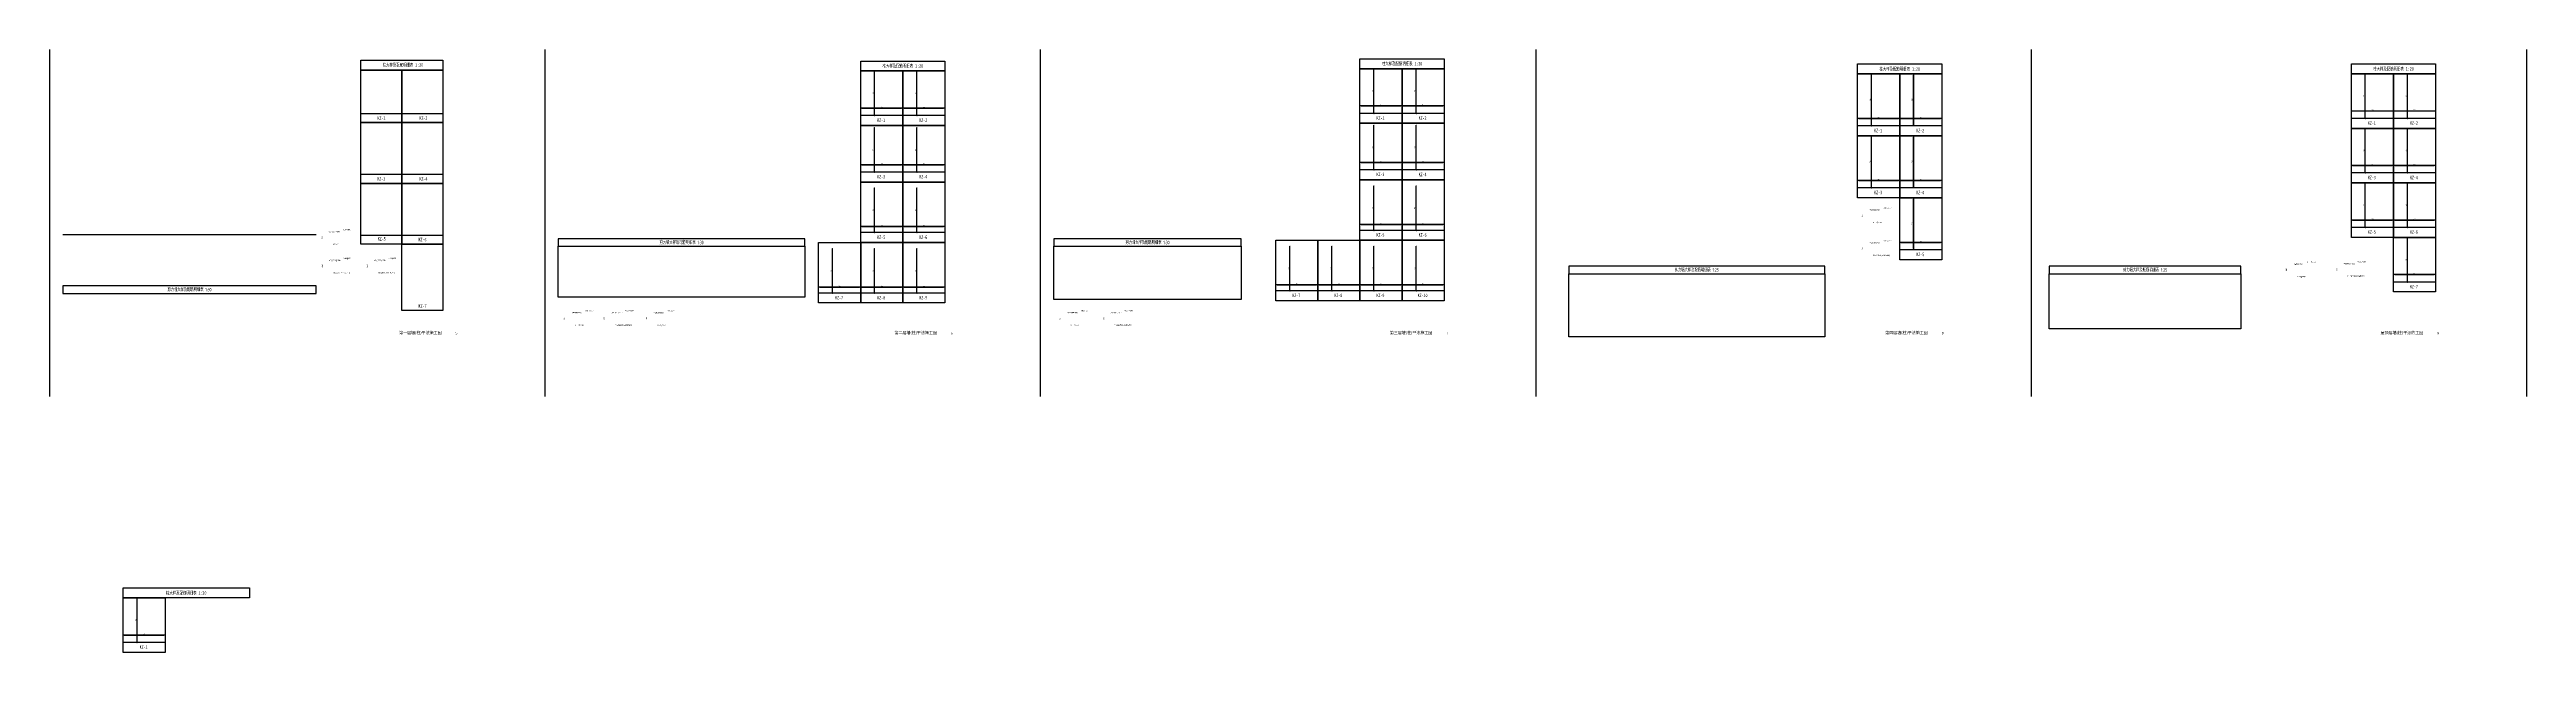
# Model space of a CAD drawing. Header units: millimetres. Extents: x 0 to 5000, y -622 to 594.
import ezdxf

# ---------------------------------------------------------------- set-up
doc = ezdxf.new("R2010")
doc.units = ezdxf.units.MM
doc.header["$LTSCALE"] = 0.01
doc.layers.add('PUB_TEXT', color=7, linetype='Continuous')
doc.styles.add('hztxt', font='tssdeng.shx', dxfattribs={"bigfont": 'hztxt.shx'})
doc.styles.get("Standard").update_dxf_attribs({"font": 'gbenor.shx'})
doc.styles.add('xxxx', font='RIF.ttf')
doc.styles.add('宋体', font='')
doc.styles.get('宋体').set_extended_font_data('SimSun')
doc.dimstyles.new('ISO-25', dxfattribs={"dimtxt": 2.5, "dimasz": 2.5, "dimexe": 1.25, "dimexo": 0.625, "dimtad": 1, "dimtxsty": 'Standard', "dimcen": 2.5, "dimadec": 0, "dimazin": 0, "dimtfac": 1, "dimtmove": 0, "dimatfit": 3, "dimfxl": 1, "dimarcsym": 0})

# ---------------------------------------------------------------- blocks, each defined once
blk = doc.blocks.new('*D10')
at = {"layer": 'Defpoints', "color": 0, "lineweight": -2, "transparency": 16777216}
for p, q in [((148.4, -586.5), (148.4, -585.9)), ((150.9, -587.1), (230.9, -587.1)), ((233.4, -586.5), (233.4, -585.9))]:
    blk.add_line(p, q, dxfattribs=at)
at = {"layer": 'Defpoints', "color": 0, "transparency": 16777216}
for p in [(148.4, -587.1), (233.4, -587.1), (233.4, -587.1)]:
    blk.add_point(p, dxfattribs=at)
for points in [[(150.9, -586.7), (150.9, -587.6), (148.4, -587.1)], [(230.9, -586.7), (230.9, -587.6), (233.4, -587.1)]]:
    blk.add_solid(points, dxfattribs=at)
at = {"layer": 'Defpoints', "color": 0, "transparency": 16777216, "insert": (190.9, -585.2), "char_height": 2.5, "attachment_point": 5}
blk.add_mtext('85', dxfattribs=at)
blk = doc.blocks.new('*D11')
at = {"layer": 'Defpoints', "color": 0, "lineweight": -2, "transparency": 16777216}
for p, q in [((175.3, -512.1), (174.6, -512.1)), ((175.9, -514.6), (175.9, -599.6)), ((176.5, -602.1), (177.1, -602.1))]:
    blk.add_line(p, q, dxfattribs=at)
at = {"layer": 'Defpoints', "color": 0, "transparency": 16777216}
for p in [(175.9, -512.1), (175.9, -602.1), (175.9, -602.1)]:
    blk.add_point(p, dxfattribs=at)
for points in [[(175.5, -514.6), (176.3, -514.6), (175.9, -512.1)], [(175.5, -599.6), (176.3, -599.6), (175.9, -602.1)]]:
    blk.add_solid(points, dxfattribs=at)
at = {"layer": 'Defpoints', "color": 0, "transparency": 16777216, "insert": (174, -557.1), "char_height": 2.5, "attachment_point": 5, "rotation": 90}
blk.add_mtext('90', dxfattribs=at)
blk = doc.blocks.new('*D13')
at = {"layer": 'Defpoints', "color": 0, "lineweight": -2, "transparency": 16777216}
for p, q in [((1637.4, 476.4), (1637.4, 477)), ((1639.9, 475.8), (1719.9, 475.8)), ((1722.4, 476.4), (1722.4, 477))]:
    blk.add_line(p, q, dxfattribs=at)
at = {"layer": 'Defpoints', "color": 0, "transparency": 16777216}
for p in [(1637.4, 475.8), (1722.4, 475.8), (1722.4, 475.8)]:
    blk.add_point(p, dxfattribs=at)
for points in [[(1639.9, 476.2), (1639.9, 475.4), (1637.4, 475.8)], [(1719.9, 476.2), (1719.9, 475.4), (1722.4, 475.8)]]:
    blk.add_solid(points, dxfattribs=at)
at = {"layer": 'Defpoints', "color": 0, "transparency": 16777216, "insert": (1679.9, 477.7), "char_height": 2.5, "attachment_point": 5}
blk.add_mtext('85', dxfattribs=at)
blk = doc.blocks.new('*D14')
at = {"layer": 'Defpoints', "color": 0, "lineweight": -2, "transparency": 16777216}
for p, q in [((1665.5, 550.8), (1666.2, 550.8)), ((1664.9, 548.3), (1664.9, 463.3)), ((1665.5, 460.8), (1666.2, 460.8))]:
    blk.add_line(p, q, dxfattribs=at)
at = {"layer": 'Defpoints', "color": 0, "transparency": 16777216}
for p in [(1664.9, 550.8), (1664.9, 460.8), (1664.9, 460.8)]:
    blk.add_point(p, dxfattribs=at)
for points in [[(1664.5, 548.3), (1665.3, 548.3), (1664.9, 550.8)], [(1664.5, 463.3), (1665.3, 463.3), (1664.9, 460.8)]]:
    blk.add_solid(points, dxfattribs=at)
at = {"layer": 'Defpoints', "color": 0, "transparency": 16777216, "insert": (1663, 505.8), "char_height": 2.5, "attachment_point": 5, "rotation": 90}
blk.add_mtext('90', dxfattribs=at)
blk = doc.blocks.new('*D15')
at = {"layer": 'Defpoints', "color": 0, "lineweight": -2, "transparency": 16777216}
for p, q in [((1722.4, 476.4), (1722.4, 477)), ((1724.9, 475.8), (1804.9, 475.8)), ((1807.4, 476.4), (1807.4, 477))]:
    blk.add_line(p, q, dxfattribs=at)
at = {"layer": 'Defpoints', "color": 0, "transparency": 16777216}
for p in [(1722.4, 475.8), (1807.4, 475.8), (1807.4, 475.8)]:
    blk.add_point(p, dxfattribs=at)
for points in [[(1724.9, 476.2), (1724.9, 475.4), (1722.4, 475.8)], [(1804.9, 476.2), (1804.9, 475.4), (1807.4, 475.8)]]:
    blk.add_solid(points, dxfattribs=at)
at = {"layer": 'Defpoints', "color": 0, "transparency": 16777216, "insert": (1764.9, 477.7), "char_height": 2.5, "attachment_point": 5}
blk.add_mtext('85', dxfattribs=at)
blk = doc.blocks.new('*D16')
at = {"layer": 'Defpoints', "color": 0, "lineweight": -2, "transparency": 16777216}
for p, q in [((1750.5, 550.8), (1751.2, 550.8)), ((1749.9, 548.3), (1749.9, 463.3)), ((1750.5, 460.8), (1751.2, 460.8))]:
    blk.add_line(p, q, dxfattribs=at)
at = {"layer": 'Defpoints', "color": 0, "transparency": 16777216}
for p in [(1749.9, 550.8), (1749.9, 460.8), (1749.9, 460.8)]:
    blk.add_point(p, dxfattribs=at)
for points in [[(1749.5, 548.3), (1750.3, 548.3), (1749.9, 550.8)], [(1749.5, 463.3), (1750.3, 463.3), (1749.9, 460.8)]]:
    blk.add_solid(points, dxfattribs=at)
at = {"layer": 'Defpoints', "color": 0, "transparency": 16777216, "insert": (1748, 505.8), "char_height": 2.5, "attachment_point": 5, "rotation": 90}
blk.add_mtext('90', dxfattribs=at)
blk = doc.blocks.new('*D17')
at = {"layer": 'Defpoints', "color": 0, "lineweight": -2, "transparency": 16777216}
for p, q in [((1637.4, 362.4), (1637.4, 363)), ((1639.9, 361.8), (1719.9, 361.8)), ((1722.4, 362.4), (1722.4, 363))]:
    blk.add_line(p, q, dxfattribs=at)
at = {"layer": 'Defpoints', "color": 0, "transparency": 16777216}
for p in [(1637.4, 361.8), (1722.4, 361.8), (1722.4, 361.8)]:
    blk.add_point(p, dxfattribs=at)
for points in [[(1639.9, 362.2), (1639.9, 361.4), (1637.4, 361.8)], [(1719.9, 362.2), (1719.9, 361.4), (1722.4, 361.8)]]:
    blk.add_solid(points, dxfattribs=at)
at = {"layer": 'Defpoints', "color": 0, "transparency": 16777216, "insert": (1679.9, 363.7), "char_height": 2.5, "attachment_point": 5}
blk.add_mtext('85', dxfattribs=at)
blk = doc.blocks.new('*D18')
at = {"layer": 'Defpoints', "color": 0, "lineweight": -2, "transparency": 16777216}
for p, q in [((1664.9, 434.3), (1664.9, 349.3)), ((1665.5, 436.8), (1666.2, 436.8)), ((1665.5, 346.8), (1666.2, 346.8))]:
    blk.add_line(p, q, dxfattribs=at)
at = {"layer": 'Defpoints', "color": 0, "transparency": 16777216}
for p in [(1664.9, 436.8), (1664.9, 346.8), (1664.9, 346.8)]:
    blk.add_point(p, dxfattribs=at)
for points in [[(1664.5, 434.3), (1665.3, 434.3), (1664.9, 436.8)], [(1664.5, 349.3), (1665.3, 349.3), (1664.9, 346.8)]]:
    blk.add_solid(points, dxfattribs=at)
at = {"layer": 'Defpoints', "color": 0, "transparency": 16777216, "insert": (1663, 391.8), "char_height": 2.5, "attachment_point": 5, "rotation": 90}
blk.add_mtext('90', dxfattribs=at)
blk = doc.blocks.new('*D19')
at = {"layer": 'Defpoints', "color": 0, "lineweight": -2, "transparency": 16777216}
for p, q in [((1722.4, 362.4), (1722.4, 363)), ((1724.9, 361.8), (1804.9, 361.8)), ((1807.4, 362.4), (1807.4, 363))]:
    blk.add_line(p, q, dxfattribs=at)
at = {"layer": 'Defpoints', "color": 0, "transparency": 16777216}
for p in [(1722.4, 361.8), (1807.4, 361.8), (1807.4, 361.8)]:
    blk.add_point(p, dxfattribs=at)
for points in [[(1724.9, 362.2), (1724.9, 361.4), (1722.4, 361.8)], [(1804.9, 362.2), (1804.9, 361.4), (1807.4, 361.8)]]:
    blk.add_solid(points, dxfattribs=at)
at = {"layer": 'Defpoints', "color": 0, "transparency": 16777216, "insert": (1764.9, 363.7), "char_height": 2.5, "attachment_point": 5}
blk.add_mtext('85', dxfattribs=at)
blk = doc.blocks.new('*D20')
at = {"layer": 'Defpoints', "color": 0, "lineweight": -2, "transparency": 16777216}
for p, q in [((1749.9, 434.3), (1749.9, 349.3)), ((1750.5, 436.8), (1751.2, 436.8)), ((1750.5, 346.8), (1751.2, 346.8))]:
    blk.add_line(p, q, dxfattribs=at)
at = {"layer": 'Defpoints', "color": 0, "transparency": 16777216}
for p in [(1749.9, 436.8), (1749.9, 346.8), (1749.9, 346.8)]:
    blk.add_point(p, dxfattribs=at)
for points in [[(1749.5, 434.3), (1750.3, 434.3), (1749.9, 436.8)], [(1749.5, 349.3), (1750.3, 349.3), (1749.9, 346.8)]]:
    blk.add_solid(points, dxfattribs=at)
at = {"layer": 'Defpoints', "color": 0, "transparency": 16777216, "insert": (1748, 391.8), "char_height": 2.5, "attachment_point": 5, "rotation": 90}
blk.add_mtext('90', dxfattribs=at)
blk = doc.blocks.new('*D21')
at = {"layer": 'Defpoints', "color": 0, "lineweight": -2, "transparency": 16777216}
for p, q in [((1637.4, 237.4), (1637.4, 238)), ((1639.9, 236.8), (1719.9, 236.8)), ((1722.4, 237.4), (1722.4, 238))]:
    blk.add_line(p, q, dxfattribs=at)
at = {"layer": 'Defpoints', "color": 0, "transparency": 16777216}
for p in [(1637.4, 236.8), (1722.4, 236.8), (1722.4, 236.8)]:
    blk.add_point(p, dxfattribs=at)
for points in [[(1639.9, 237.2), (1639.9, 236.4), (1637.4, 236.8)], [(1719.9, 237.2), (1719.9, 236.4), (1722.4, 236.8)]]:
    blk.add_solid(points, dxfattribs=at)
at = {"layer": 'Defpoints', "color": 0, "transparency": 16777216, "insert": (1679.9, 238.7), "char_height": 2.5, "attachment_point": 5}
blk.add_mtext('85', dxfattribs=at)
blk = doc.blocks.new('*D22')
at = {"layer": 'Defpoints', "color": 0, "lineweight": -2, "transparency": 16777216}
for p, q in [((1664.9, 312.3), (1664.9, 227.3)), ((1665.5, 314.8), (1666.2, 314.8)), ((1665.5, 224.8), (1666.2, 224.8))]:
    blk.add_line(p, q, dxfattribs=at)
at = {"layer": 'Defpoints', "color": 0, "transparency": 16777216}
for p in [(1664.9, 314.8), (1664.9, 224.8), (1664.9, 224.8)]:
    blk.add_point(p, dxfattribs=at)
for points in [[(1664.5, 312.3), (1665.3, 312.3), (1664.9, 314.8)], [(1664.5, 227.3), (1665.3, 227.3), (1664.9, 224.8)]]:
    blk.add_solid(points, dxfattribs=at)
at = {"layer": 'Defpoints', "color": 0, "transparency": 16777216, "insert": (1663, 269.8), "char_height": 2.5, "attachment_point": 5, "rotation": 90}
blk.add_mtext('90', dxfattribs=at)
blk = doc.blocks.new('*D23')
at = {"layer": 'Defpoints', "color": 0, "lineweight": -2, "transparency": 16777216}
for p, q in [((1722.4, 237.4), (1722.4, 238)), ((1724.9, 236.8), (1804.9, 236.8)), ((1807.4, 237.4), (1807.4, 238))]:
    blk.add_line(p, q, dxfattribs=at)
at = {"layer": 'Defpoints', "color": 0, "transparency": 16777216}
for p in [(1722.4, 236.8), (1807.4, 236.8), (1807.4, 236.8)]:
    blk.add_point(p, dxfattribs=at)
for points in [[(1724.9, 237.2), (1724.9, 236.4), (1722.4, 236.8)], [(1804.9, 237.2), (1804.9, 236.4), (1807.4, 236.8)]]:
    blk.add_solid(points, dxfattribs=at)
at = {"layer": 'Defpoints', "color": 0, "transparency": 16777216, "insert": (1764.9, 238.7), "char_height": 2.5, "attachment_point": 5}
blk.add_mtext('85', dxfattribs=at)
blk = doc.blocks.new('*D24')
at = {"layer": 'Defpoints', "color": 0, "lineweight": -2, "transparency": 16777216}
for p, q in [((1749.9, 312.3), (1749.9, 227.3)), ((1750.5, 314.8), (1751.2, 314.8)), ((1750.5, 224.8), (1751.2, 224.8))]:
    blk.add_line(p, q, dxfattribs=at)
at = {"layer": 'Defpoints', "color": 0, "transparency": 16777216}
for p in [(1749.9, 314.8), (1749.9, 224.8), (1749.9, 224.8)]:
    blk.add_point(p, dxfattribs=at)
for points in [[(1749.5, 312.3), (1750.3, 312.3), (1749.9, 314.8)], [(1749.5, 227.3), (1750.3, 227.3), (1749.9, 224.8)]]:
    blk.add_solid(points, dxfattribs=at)
at = {"layer": 'Defpoints', "color": 0, "transparency": 16777216, "insert": (1748, 269.8), "char_height": 2.5, "attachment_point": 5, "rotation": 90}
blk.add_mtext('90', dxfattribs=at)
blk = doc.blocks.new('*D25')
at = {"layer": 'Defpoints', "color": 0, "lineweight": -2, "transparency": 16777216}
for p, q in [((1552.4, 115.4), (1552.4, 116)), ((1554.9, 114.8), (1634.9, 114.8)), ((1637.4, 115.4), (1637.4, 116))]:
    blk.add_line(p, q, dxfattribs=at)
at = {"layer": 'Defpoints', "color": 0, "transparency": 16777216}
for p in [(1552.4, 114.8), (1637.4, 114.8), (1637.4, 114.8)]:
    blk.add_point(p, dxfattribs=at)
for points in [[(1554.9, 115.2), (1554.9, 114.4), (1552.4, 114.8)], [(1634.9, 115.2), (1634.9, 114.4), (1637.4, 114.8)]]:
    blk.add_solid(points, dxfattribs=at)
at = {"layer": 'Defpoints', "color": 0, "transparency": 16777216, "insert": (1594.9, 116.7), "char_height": 2.5, "attachment_point": 5}
blk.add_mtext('85', dxfattribs=at)
blk = doc.blocks.new('*D26')
at = {"layer": 'Defpoints', "color": 0, "lineweight": -2, "transparency": 16777216}
for p, q in [((1579.9, 190.3), (1579.9, 105.3)), ((1580.5, 192.8), (1581.2, 192.8)), ((1580.5, 102.8), (1581.2, 102.8))]:
    blk.add_line(p, q, dxfattribs=at)
at = {"layer": 'Defpoints', "color": 0, "transparency": 16777216}
for p in [(1579.9, 192.8), (1579.9, 102.8), (1579.9, 102.8)]:
    blk.add_point(p, dxfattribs=at)
for points in [[(1579.5, 190.3), (1580.3, 190.3), (1579.9, 192.8)], [(1579.5, 105.3), (1580.3, 105.3), (1579.9, 102.8)]]:
    blk.add_solid(points, dxfattribs=at)
at = {"layer": 'Defpoints', "color": 0, "transparency": 16777216, "insert": (1578, 147.8), "char_height": 2.5, "attachment_point": 5, "rotation": 90}
blk.add_mtext('90', dxfattribs=at)
blk = doc.blocks.new('*D27')
at = {"layer": 'Defpoints', "color": 0, "lineweight": -2, "transparency": 16777216}
for p, q in [((1637.4, 115.4), (1637.4, 116)), ((1639.9, 114.8), (1719.9, 114.8)), ((1722.4, 115.4), (1722.4, 116))]:
    blk.add_line(p, q, dxfattribs=at)
at = {"layer": 'Defpoints', "color": 0, "transparency": 16777216}
for p in [(1637.4, 114.8), (1722.4, 114.8), (1722.4, 114.8)]:
    blk.add_point(p, dxfattribs=at)
for points in [[(1639.9, 115.2), (1639.9, 114.4), (1637.4, 114.8)], [(1719.9, 115.2), (1719.9, 114.4), (1722.4, 114.8)]]:
    blk.add_solid(points, dxfattribs=at)
at = {"layer": 'Defpoints', "color": 0, "transparency": 16777216, "insert": (1679.9, 116.7), "char_height": 2.5, "attachment_point": 5}
blk.add_mtext('85', dxfattribs=at)
blk = doc.blocks.new('*D28')
at = {"layer": 'Defpoints', "color": 0, "lineweight": -2, "transparency": 16777216}
for p, q in [((1664.9, 190.3), (1664.9, 105.3)), ((1665.5, 192.8), (1666.2, 192.8)), ((1665.5, 102.8), (1666.2, 102.8))]:
    blk.add_line(p, q, dxfattribs=at)
at = {"layer": 'Defpoints', "color": 0, "transparency": 16777216}
for p in [(1664.9, 192.8), (1664.9, 102.8), (1664.9, 102.8)]:
    blk.add_point(p, dxfattribs=at)
for points in [[(1664.5, 190.3), (1665.3, 190.3), (1664.9, 192.8)], [(1664.5, 105.3), (1665.3, 105.3), (1664.9, 102.8)]]:
    blk.add_solid(points, dxfattribs=at)
at = {"layer": 'Defpoints', "color": 0, "transparency": 16777216, "insert": (1663, 147.8), "char_height": 2.5, "attachment_point": 5, "rotation": 90}
blk.add_mtext('90', dxfattribs=at)
blk = doc.blocks.new('*D29')
at = {"layer": 'Defpoints', "color": 0, "lineweight": -2, "transparency": 16777216}
for p, q in [((1722.4, 115.4), (1722.4, 116)), ((1724.9, 114.8), (1804.9, 114.8)), ((1807.4, 115.4), (1807.4, 116))]:
    blk.add_line(p, q, dxfattribs=at)
at = {"layer": 'Defpoints', "color": 0, "transparency": 16777216}
for p in [(1722.4, 114.8), (1807.4, 114.8), (1807.4, 114.8)]:
    blk.add_point(p, dxfattribs=at)
for points in [[(1724.9, 115.2), (1724.9, 114.4), (1722.4, 114.8)], [(1804.9, 115.2), (1804.9, 114.4), (1807.4, 114.8)]]:
    blk.add_solid(points, dxfattribs=at)
at = {"layer": 'Defpoints', "color": 0, "transparency": 16777216, "insert": (1764.9, 116.7), "char_height": 2.5, "attachment_point": 5}
blk.add_mtext('85', dxfattribs=at)
blk = doc.blocks.new('*D30')
at = {"layer": 'Defpoints', "color": 0, "lineweight": -2, "transparency": 16777216}
for p, q in [((1749.9, 190.3), (1749.9, 105.3)), ((1750.5, 192.8), (1751.2, 192.8)), ((1750.5, 102.8), (1751.2, 102.8))]:
    blk.add_line(p, q, dxfattribs=at)
at = {"layer": 'Defpoints', "color": 0, "transparency": 16777216}
for p in [(1749.9, 192.8), (1749.9, 102.8), (1749.9, 102.8)]:
    blk.add_point(p, dxfattribs=at)
for points in [[(1749.5, 190.3), (1750.3, 190.3), (1749.9, 192.8)], [(1749.5, 105.3), (1750.3, 105.3), (1749.9, 102.8)]]:
    blk.add_solid(points, dxfattribs=at)
at = {"layer": 'Defpoints', "color": 0, "transparency": 16777216, "insert": (1748, 147.8), "char_height": 2.5, "attachment_point": 5, "rotation": 90}
blk.add_mtext('90', dxfattribs=at)
blk = doc.blocks.new('*D31')
at = {"layer": 'Defpoints', "color": 0, "lineweight": -2, "transparency": 16777216}
for p, q in [((2645.3, 480.9), (2645.3, 481.6)), ((2647.8, 480.3), (2727.8, 480.3)), ((2730.3, 480.9), (2730.3, 481.6))]:
    blk.add_line(p, q, dxfattribs=at)
at = {"layer": 'Defpoints', "color": 0, "transparency": 16777216}
for p in [(2645.3, 480.3), (2730.3, 480.3), (2730.3, 480.3)]:
    blk.add_point(p, dxfattribs=at)
for points in [[(2647.8, 480.7), (2647.8, 479.9), (2645.3, 480.3)], [(2727.8, 480.7), (2727.8, 479.9), (2730.3, 480.3)]]:
    blk.add_solid(points, dxfattribs=at)
at = {"layer": 'Defpoints', "color": 0, "transparency": 16777216, "insert": (2687.8, 482.2), "char_height": 2.5, "attachment_point": 5}
blk.add_mtext('85', dxfattribs=at)
blk = doc.blocks.new('*D32')
at = {"layer": 'Defpoints', "color": 0, "lineweight": -2, "transparency": 16777216}
for p, q in [((2672.8, 552.8), (2672.8, 467.8)), ((2673.4, 555.3), (2674.1, 555.3)), ((2673.4, 465.3), (2674.1, 465.3))]:
    blk.add_line(p, q, dxfattribs=at)
at = {"layer": 'Defpoints', "color": 0, "transparency": 16777216}
for p in [(2672.8, 555.3), (2672.8, 465.3), (2672.8, 465.3)]:
    blk.add_point(p, dxfattribs=at)
for points in [[(2672.4, 552.8), (2673.2, 552.8), (2672.8, 555.3)], [(2672.4, 467.8), (2673.2, 467.8), (2672.8, 465.3)]]:
    blk.add_solid(points, dxfattribs=at)
at = {"layer": 'Defpoints', "color": 0, "transparency": 16777216, "insert": (2670.9, 510.3), "char_height": 2.5, "attachment_point": 5, "rotation": 90}
blk.add_mtext('90', dxfattribs=at)
blk = doc.blocks.new('*D33')
at = {"layer": 'Defpoints', "color": 0, "lineweight": -2, "transparency": 16777216}
for p, q in [((2730.3, 480.9), (2730.3, 481.6)), ((2732.8, 480.3), (2812.8, 480.3)), ((2815.3, 480.9), (2815.3, 481.6))]:
    blk.add_line(p, q, dxfattribs=at)
at = {"layer": 'Defpoints', "color": 0, "transparency": 16777216}
for p in [(2730.3, 480.3), (2815.3, 480.3), (2815.3, 480.3)]:
    blk.add_point(p, dxfattribs=at)
for points in [[(2732.8, 480.7), (2732.8, 479.9), (2730.3, 480.3)], [(2812.8, 480.7), (2812.8, 479.9), (2815.3, 480.3)]]:
    blk.add_solid(points, dxfattribs=at)
at = {"layer": 'Defpoints', "color": 0, "transparency": 16777216, "insert": (2772.8, 482.2), "char_height": 2.5, "attachment_point": 5}
blk.add_mtext('85', dxfattribs=at)
blk = doc.blocks.new('*D34')
at = {"layer": 'Defpoints', "color": 0, "lineweight": -2, "transparency": 16777216}
for p, q in [((2757.8, 552.8), (2757.8, 467.8)), ((2758.4, 555.3), (2759.1, 555.3)), ((2758.4, 465.3), (2759.1, 465.3))]:
    blk.add_line(p, q, dxfattribs=at)
at = {"layer": 'Defpoints', "color": 0, "transparency": 16777216}
for p in [(2757.8, 555.3), (2757.8, 465.3), (2757.8, 465.3)]:
    blk.add_point(p, dxfattribs=at)
for points in [[(2757.4, 552.8), (2758.2, 552.8), (2757.8, 555.3)], [(2757.4, 467.8), (2758.2, 467.8), (2757.8, 465.3)]]:
    blk.add_solid(points, dxfattribs=at)
at = {"layer": 'Defpoints', "color": 0, "transparency": 16777216, "insert": (2755.9, 510.3), "char_height": 2.5, "attachment_point": 5, "rotation": 90}
blk.add_mtext('90', dxfattribs=at)
blk = doc.blocks.new('*D35')
at = {"layer": 'Defpoints', "color": 0, "lineweight": -2, "transparency": 16777216}
for p, q in [((2645.3, 366.9), (2645.3, 367.6)), ((2647.8, 366.3), (2727.8, 366.3)), ((2730.3, 366.9), (2730.3, 367.6))]:
    blk.add_line(p, q, dxfattribs=at)
at = {"layer": 'Defpoints', "color": 0, "transparency": 16777216}
for p in [(2645.3, 366.3), (2730.3, 366.3), (2730.3, 366.3)]:
    blk.add_point(p, dxfattribs=at)
for points in [[(2647.8, 366.7), (2647.8, 365.9), (2645.3, 366.3)], [(2727.8, 366.7), (2727.8, 365.9), (2730.3, 366.3)]]:
    blk.add_solid(points, dxfattribs=at)
at = {"layer": 'Defpoints', "color": 0, "transparency": 16777216, "insert": (2687.8, 368.2), "char_height": 2.5, "attachment_point": 5}
blk.add_mtext('85', dxfattribs=at)
blk = doc.blocks.new('*D36')
at = {"layer": 'Defpoints', "color": 0, "lineweight": -2, "transparency": 16777216}
for p, q in [((2672.8, 438.8), (2672.8, 353.8)), ((2673.4, 441.3), (2674.1, 441.3)), ((2673.4, 351.3), (2674.1, 351.3))]:
    blk.add_line(p, q, dxfattribs=at)
at = {"layer": 'Defpoints', "color": 0, "transparency": 16777216}
for p in [(2672.8, 441.3), (2672.8, 351.3), (2672.8, 351.3)]:
    blk.add_point(p, dxfattribs=at)
for points in [[(2672.4, 438.8), (2673.2, 438.8), (2672.8, 441.3)], [(2672.4, 353.8), (2673.2, 353.8), (2672.8, 351.3)]]:
    blk.add_solid(points, dxfattribs=at)
at = {"layer": 'Defpoints', "color": 0, "transparency": 16777216, "insert": (2670.9, 396.3), "char_height": 2.5, "attachment_point": 5, "rotation": 90}
blk.add_mtext('90', dxfattribs=at)
blk = doc.blocks.new('*D37')
at = {"layer": 'Defpoints', "color": 0, "lineweight": -2, "transparency": 16777216}
for p, q in [((2730.3, 366.9), (2730.3, 367.6)), ((2732.8, 366.3), (2812.8, 366.3)), ((2815.3, 366.9), (2815.3, 367.6))]:
    blk.add_line(p, q, dxfattribs=at)
at = {"layer": 'Defpoints', "color": 0, "transparency": 16777216}
for p in [(2730.3, 366.3), (2815.3, 366.3), (2815.3, 366.3)]:
    blk.add_point(p, dxfattribs=at)
for points in [[(2732.8, 366.7), (2732.8, 365.9), (2730.3, 366.3)], [(2812.8, 366.7), (2812.8, 365.9), (2815.3, 366.3)]]:
    blk.add_solid(points, dxfattribs=at)
at = {"layer": 'Defpoints', "color": 0, "transparency": 16777216, "insert": (2772.8, 368.2), "char_height": 2.5, "attachment_point": 5}
blk.add_mtext('85', dxfattribs=at)
blk = doc.blocks.new('*D38')
at = {"layer": 'Defpoints', "color": 0, "lineweight": -2, "transparency": 16777216}
for p, q in [((2757.8, 438.8), (2757.8, 353.8)), ((2758.4, 441.3), (2759.1, 441.3)), ((2758.4, 351.3), (2759.1, 351.3))]:
    blk.add_line(p, q, dxfattribs=at)
at = {"layer": 'Defpoints', "color": 0, "transparency": 16777216}
for p in [(2757.8, 441.3), (2757.8, 351.3), (2757.8, 351.3)]:
    blk.add_point(p, dxfattribs=at)
for points in [[(2757.4, 438.8), (2758.2, 438.8), (2757.8, 441.3)], [(2757.4, 353.8), (2758.2, 353.8), (2757.8, 351.3)]]:
    blk.add_solid(points, dxfattribs=at)
at = {"layer": 'Defpoints', "color": 0, "transparency": 16777216, "insert": (2755.9, 396.3), "char_height": 2.5, "attachment_point": 5, "rotation": 90}
blk.add_mtext('90', dxfattribs=at)
blk = doc.blocks.new('*D39')
at = {"layer": 'Defpoints', "color": 0, "lineweight": -2, "transparency": 16777216}
for p, q in [((2645.3, 241.9), (2645.3, 242.6)), ((2647.8, 241.3), (2727.8, 241.3)), ((2730.3, 241.9), (2730.3, 242.6))]:
    blk.add_line(p, q, dxfattribs=at)
at = {"layer": 'Defpoints', "color": 0, "transparency": 16777216}
for p in [(2645.3, 241.3), (2730.3, 241.3), (2730.3, 241.3)]:
    blk.add_point(p, dxfattribs=at)
for points in [[(2647.8, 241.7), (2647.8, 240.9), (2645.3, 241.3)], [(2727.8, 241.7), (2727.8, 240.9), (2730.3, 241.3)]]:
    blk.add_solid(points, dxfattribs=at)
at = {"layer": 'Defpoints', "color": 0, "transparency": 16777216, "insert": (2687.8, 243.2), "char_height": 2.5, "attachment_point": 5}
blk.add_mtext('85', dxfattribs=at)
blk = doc.blocks.new('*D40')
at = {"layer": 'Defpoints', "color": 0, "lineweight": -2, "transparency": 16777216}
for p, q in [((2672.8, 316.8), (2672.8, 231.8)), ((2673.4, 319.3), (2674.1, 319.3)), ((2673.4, 229.3), (2674.1, 229.3))]:
    blk.add_line(p, q, dxfattribs=at)
at = {"layer": 'Defpoints', "color": 0, "transparency": 16777216}
for p in [(2672.8, 319.3), (2672.8, 229.3), (2672.8, 229.3)]:
    blk.add_point(p, dxfattribs=at)
for points in [[(2672.4, 316.8), (2673.2, 316.8), (2672.8, 319.3)], [(2672.4, 231.8), (2673.2, 231.8), (2672.8, 229.3)]]:
    blk.add_solid(points, dxfattribs=at)
at = {"layer": 'Defpoints', "color": 0, "transparency": 16777216, "insert": (2670.9, 274.3), "char_height": 2.5, "attachment_point": 5, "rotation": 90}
blk.add_mtext('90', dxfattribs=at)
blk = doc.blocks.new('*D41')
at = {"layer": 'Defpoints', "color": 0, "lineweight": -2, "transparency": 16777216}
for p, q in [((2730.3, 241.9), (2730.3, 242.6)), ((2732.8, 241.3), (2812.8, 241.3)), ((2815.3, 241.9), (2815.3, 242.6))]:
    blk.add_line(p, q, dxfattribs=at)
at = {"layer": 'Defpoints', "color": 0, "transparency": 16777216}
for p in [(2730.3, 241.3), (2815.3, 241.3), (2815.3, 241.3)]:
    blk.add_point(p, dxfattribs=at)
for points in [[(2732.8, 241.7), (2732.8, 240.9), (2730.3, 241.3)], [(2812.8, 241.7), (2812.8, 240.9), (2815.3, 241.3)]]:
    blk.add_solid(points, dxfattribs=at)
at = {"layer": 'Defpoints', "color": 0, "transparency": 16777216, "insert": (2772.8, 243.2), "char_height": 2.5, "attachment_point": 5}
blk.add_mtext('85', dxfattribs=at)
blk = doc.blocks.new('*D42')
at = {"layer": 'Defpoints', "color": 0, "lineweight": -2, "transparency": 16777216}
for p, q in [((2757.8, 316.8), (2757.8, 231.8)), ((2758.4, 319.3), (2759.1, 319.3)), ((2758.4, 229.3), (2759.1, 229.3))]:
    blk.add_line(p, q, dxfattribs=at)
at = {"layer": 'Defpoints', "color": 0, "transparency": 16777216}
for p in [(2757.8, 319.3), (2757.8, 229.3), (2757.8, 229.3)]:
    blk.add_point(p, dxfattribs=at)
for points in [[(2757.4, 316.8), (2758.2, 316.8), (2757.8, 319.3)], [(2757.4, 231.8), (2758.2, 231.8), (2757.8, 229.3)]]:
    blk.add_solid(points, dxfattribs=at)
at = {"layer": 'Defpoints', "color": 0, "transparency": 16777216, "insert": (2755.9, 274.3), "char_height": 2.5, "attachment_point": 5, "rotation": 90}
blk.add_mtext('90', dxfattribs=at)
blk = doc.blocks.new('*D43')
at = {"layer": 'Defpoints', "color": 0, "lineweight": -2, "transparency": 16777216}
for p, q in [((2475.3, 119.9), (2475.3, 120.6)), ((2477.8, 119.3), (2557.8, 119.3)), ((2560.3, 119.9), (2560.3, 120.6))]:
    blk.add_line(p, q, dxfattribs=at)
at = {"layer": 'Defpoints', "color": 0, "transparency": 16777216}
for p in [(2475.3, 119.3), (2560.3, 119.3), (2560.3, 119.3)]:
    blk.add_point(p, dxfattribs=at)
for points in [[(2477.8, 119.7), (2477.8, 118.9), (2475.3, 119.3)], [(2557.8, 119.7), (2557.8, 118.9), (2560.3, 119.3)]]:
    blk.add_solid(points, dxfattribs=at)
at = {"layer": 'Defpoints', "color": 0, "transparency": 16777216, "insert": (2517.8, 121.2), "char_height": 2.5, "attachment_point": 5}
blk.add_mtext('85', dxfattribs=at)
blk = doc.blocks.new('*D44')
at = {"layer": 'Defpoints', "color": 0, "lineweight": -2, "transparency": 16777216}
for p, q in [((2502.8, 194.8), (2502.8, 109.8)), ((2503.4, 197.3), (2504.1, 197.3)), ((2503.4, 107.3), (2504.1, 107.3))]:
    blk.add_line(p, q, dxfattribs=at)
at = {"layer": 'Defpoints', "color": 0, "transparency": 16777216}
for p in [(2502.8, 197.3), (2502.8, 107.3), (2502.8, 107.3)]:
    blk.add_point(p, dxfattribs=at)
for points in [[(2502.4, 194.8), (2503.2, 194.8), (2502.8, 197.3)], [(2502.4, 109.8), (2503.2, 109.8), (2502.8, 107.3)]]:
    blk.add_solid(points, dxfattribs=at)
at = {"layer": 'Defpoints', "color": 0, "transparency": 16777216, "insert": (2500.9, 152.3), "char_height": 2.5, "attachment_point": 5, "rotation": 90}
blk.add_mtext('90', dxfattribs=at)
blk = doc.blocks.new('*D45')
at = {"layer": 'Defpoints', "color": 0, "lineweight": -2, "transparency": 16777216}
for p, q in [((2560.3, 119.9), (2560.3, 120.6)), ((2562.8, 119.3), (2642.8, 119.3)), ((2645.3, 119.9), (2645.3, 120.6))]:
    blk.add_line(p, q, dxfattribs=at)
at = {"layer": 'Defpoints', "color": 0, "transparency": 16777216}
for p in [(2560.3, 119.3), (2645.3, 119.3), (2645.3, 119.3)]:
    blk.add_point(p, dxfattribs=at)
for points in [[(2562.8, 119.7), (2562.8, 118.9), (2560.3, 119.3)], [(2642.8, 119.7), (2642.8, 118.9), (2645.3, 119.3)]]:
    blk.add_solid(points, dxfattribs=at)
at = {"layer": 'Defpoints', "color": 0, "transparency": 16777216, "insert": (2602.8, 121.2), "char_height": 2.5, "attachment_point": 5}
blk.add_mtext('85', dxfattribs=at)
blk = doc.blocks.new('*D46')
at = {"layer": 'Defpoints', "color": 0, "lineweight": -2, "transparency": 16777216}
for p, q in [((2587.8, 194.8), (2587.8, 109.8)), ((2588.4, 197.3), (2589.1, 197.3)), ((2588.4, 107.3), (2589.1, 107.3))]:
    blk.add_line(p, q, dxfattribs=at)
at = {"layer": 'Defpoints', "color": 0, "transparency": 16777216}
for p in [(2587.8, 197.3), (2587.8, 107.3), (2587.8, 107.3)]:
    blk.add_point(p, dxfattribs=at)
for points in [[(2587.4, 194.8), (2588.2, 194.8), (2587.8, 197.3)], [(2587.4, 109.8), (2588.2, 109.8), (2587.8, 107.3)]]:
    blk.add_solid(points, dxfattribs=at)
at = {"layer": 'Defpoints', "color": 0, "transparency": 16777216, "insert": (2585.9, 152.3), "char_height": 2.5, "attachment_point": 5, "rotation": 90}
blk.add_mtext('90', dxfattribs=at)
blk = doc.blocks.new('*D47')
at = {"layer": 'Defpoints', "color": 0, "lineweight": -2, "transparency": 16777216}
for p, q in [((2645.3, 119.9), (2645.3, 120.6)), ((2647.8, 119.3), (2727.8, 119.3)), ((2730.3, 119.9), (2730.3, 120.6))]:
    blk.add_line(p, q, dxfattribs=at)
at = {"layer": 'Defpoints', "color": 0, "transparency": 16777216}
for p in [(2645.3, 119.3), (2730.3, 119.3), (2730.3, 119.3)]:
    blk.add_point(p, dxfattribs=at)
for points in [[(2647.8, 119.7), (2647.8, 118.9), (2645.3, 119.3)], [(2727.8, 119.7), (2727.8, 118.9), (2730.3, 119.3)]]:
    blk.add_solid(points, dxfattribs=at)
at = {"layer": 'Defpoints', "color": 0, "transparency": 16777216, "insert": (2687.8, 121.2), "char_height": 2.5, "attachment_point": 5}
blk.add_mtext('85', dxfattribs=at)
blk = doc.blocks.new('*D48')
at = {"layer": 'Defpoints', "color": 0, "lineweight": -2, "transparency": 16777216}
for p, q in [((2672.8, 194.8), (2672.8, 109.8)), ((2673.4, 197.3), (2674.1, 197.3)), ((2673.4, 107.3), (2674.1, 107.3))]:
    blk.add_line(p, q, dxfattribs=at)
at = {"layer": 'Defpoints', "color": 0, "transparency": 16777216}
for p in [(2672.8, 197.3), (2672.8, 107.3), (2672.8, 107.3)]:
    blk.add_point(p, dxfattribs=at)
for points in [[(2672.4, 194.8), (2673.2, 194.8), (2672.8, 197.3)], [(2672.4, 109.8), (2673.2, 109.8), (2672.8, 107.3)]]:
    blk.add_solid(points, dxfattribs=at)
at = {"layer": 'Defpoints', "color": 0, "transparency": 16777216, "insert": (2670.9, 152.3), "char_height": 2.5, "attachment_point": 5, "rotation": 90}
blk.add_mtext('90', dxfattribs=at)
blk = doc.blocks.new('*D49')
at = {"layer": 'Defpoints', "color": 0, "lineweight": -2, "transparency": 16777216}
for p, q in [((2730.3, 119.9), (2730.3, 120.6)), ((2732.8, 119.3), (2812.8, 119.3)), ((2815.3, 119.9), (2815.3, 120.6))]:
    blk.add_line(p, q, dxfattribs=at)
at = {"layer": 'Defpoints', "color": 0, "transparency": 16777216}
for p in [(2730.3, 119.3), (2815.3, 119.3), (2815.3, 119.3)]:
    blk.add_point(p, dxfattribs=at)
for points in [[(2732.8, 119.7), (2732.8, 118.9), (2730.3, 119.3)], [(2812.8, 119.7), (2812.8, 118.9), (2815.3, 119.3)]]:
    blk.add_solid(points, dxfattribs=at)
at = {"layer": 'Defpoints', "color": 0, "transparency": 16777216, "insert": (2772.8, 121.2), "char_height": 2.5, "attachment_point": 5}
blk.add_mtext('85', dxfattribs=at)
blk = doc.blocks.new('*D50')
at = {"layer": 'Defpoints', "color": 0, "lineweight": -2, "transparency": 16777216}
for p, q in [((2757.8, 194.8), (2757.8, 109.8)), ((2758.4, 197.3), (2759.1, 197.3)), ((2758.4, 107.3), (2759.1, 107.3))]:
    blk.add_line(p, q, dxfattribs=at)
at = {"layer": 'Defpoints', "color": 0, "transparency": 16777216}
for p in [(2757.8, 197.3), (2757.8, 107.3), (2757.8, 107.3)]:
    blk.add_point(p, dxfattribs=at)
for points in [[(2757.4, 194.8), (2758.2, 194.8), (2757.8, 197.3)], [(2757.4, 109.8), (2758.2, 109.8), (2757.8, 107.3)]]:
    blk.add_solid(points, dxfattribs=at)
at = {"layer": 'Defpoints', "color": 0, "transparency": 16777216, "insert": (2755.9, 152.3), "char_height": 2.5, "attachment_point": 5, "rotation": 90}
blk.add_mtext('90', dxfattribs=at)
blk = doc.blocks.new('*D51')
at = {"layer": 'Defpoints', "color": 0, "lineweight": -2, "transparency": 16777216}
for p, q in [((3649.8, 455.5), (3649.8, 456.2)), ((3652.3, 454.9), (3732.3, 454.9)), ((3734.8, 455.5), (3734.8, 456.2))]:
    blk.add_line(p, q, dxfattribs=at)
at = {"layer": 'Defpoints', "color": 0, "transparency": 16777216}
for p in [(3649.8, 454.9), (3734.8, 454.9), (3734.8, 454.9)]:
    blk.add_point(p, dxfattribs=at)
for points in [[(3652.3, 455.3), (3652.3, 454.5), (3649.8, 454.9)], [(3732.3, 455.3), (3732.3, 454.5), (3734.8, 454.9)]]:
    blk.add_solid(points, dxfattribs=at)
at = {"layer": 'Defpoints', "color": 0, "transparency": 16777216, "insert": (3692.3, 456.8), "char_height": 2.5, "attachment_point": 5}
blk.add_mtext('85', dxfattribs=at)
blk = doc.blocks.new('*D52')
at = {"layer": 'Defpoints', "color": 0, "lineweight": -2, "transparency": 16777216}
for p, q in [((3677.3, 542.4), (3677.3, 442.4)), ((3678, 544.9), (3678.6, 544.9)), ((3678, 439.9), (3678.6, 439.9))]:
    blk.add_line(p, q, dxfattribs=at)
at = {"layer": 'Defpoints', "color": 0, "transparency": 16777216}
for p in [(3677.3, 544.9), (3677.3, 439.9), (3677.3, 439.9)]:
    blk.add_point(p, dxfattribs=at)
for points in [[(3676.9, 542.4), (3677.8, 542.4), (3677.3, 544.9)], [(3676.9, 442.4), (3677.8, 442.4), (3677.3, 439.9)]]:
    blk.add_solid(points, dxfattribs=at)
at = {"layer": 'Defpoints', "color": 0, "transparency": 16777216, "insert": (3675.4, 492.4), "char_height": 2.5, "attachment_point": 5, "rotation": 90}
blk.add_mtext('105', dxfattribs=at)
blk = doc.blocks.new('*D53')
at = {"layer": 'Defpoints', "color": 0, "lineweight": -2, "transparency": 16777216}
for p, q in [((3734.8, 455.5), (3734.8, 456.2)), ((3737.3, 454.9), (3817.3, 454.9)), ((3819.8, 455.5), (3819.8, 456.2))]:
    blk.add_line(p, q, dxfattribs=at)
at = {"layer": 'Defpoints', "color": 0, "transparency": 16777216}
for p in [(3734.8, 454.9), (3819.8, 454.9), (3819.8, 454.9)]:
    blk.add_point(p, dxfattribs=at)
for points in [[(3737.3, 455.3), (3737.3, 454.5), (3734.8, 454.9)], [(3817.3, 455.3), (3817.3, 454.5), (3819.8, 454.9)]]:
    blk.add_solid(points, dxfattribs=at)
at = {"layer": 'Defpoints', "color": 0, "transparency": 16777216, "insert": (3777.3, 456.8), "char_height": 2.5, "attachment_point": 5}
blk.add_mtext('85', dxfattribs=at)
blk = doc.blocks.new('*D54')
at = {"layer": 'Defpoints', "color": 0, "lineweight": -2, "transparency": 16777216}
for p, q in [((3762.3, 542.4), (3762.3, 442.4)), ((3763, 544.9), (3763.6, 544.9)), ((3763, 439.9), (3763.6, 439.9))]:
    blk.add_line(p, q, dxfattribs=at)
at = {"layer": 'Defpoints', "color": 0, "transparency": 16777216}
for p in [(3762.3, 544.9), (3762.3, 439.9), (3762.3, 439.9)]:
    blk.add_point(p, dxfattribs=at)
for points in [[(3761.9, 542.4), (3762.8, 542.4), (3762.3, 544.9)], [(3761.9, 442.4), (3762.8, 442.4), (3762.3, 439.9)]]:
    blk.add_solid(points, dxfattribs=at)
at = {"layer": 'Defpoints', "color": 0, "transparency": 16777216, "insert": (3760.4, 492.4), "char_height": 2.5, "attachment_point": 5, "rotation": 90}
blk.add_mtext('105', dxfattribs=at)
blk = doc.blocks.new('*D55')
at = {"layer": 'Defpoints', "color": 0, "lineweight": -2, "transparency": 16777216}
for p, q in [((3649.8, 330.5), (3649.8, 331.2)), ((3652.3, 329.9), (3732.3, 329.9)), ((3734.8, 330.5), (3734.8, 331.2))]:
    blk.add_line(p, q, dxfattribs=at)
at = {"layer": 'Defpoints', "color": 0, "transparency": 16777216}
for p in [(3649.8, 329.9), (3734.8, 329.9), (3734.8, 329.9)]:
    blk.add_point(p, dxfattribs=at)
for points in [[(3652.3, 330.3), (3652.3, 329.5), (3649.8, 329.9)], [(3732.3, 330.3), (3732.3, 329.5), (3734.8, 329.9)]]:
    blk.add_solid(points, dxfattribs=at)
at = {"layer": 'Defpoints', "color": 0, "transparency": 16777216, "insert": (3692.3, 331.8), "char_height": 2.5, "attachment_point": 5}
blk.add_mtext('85', dxfattribs=at)
blk = doc.blocks.new('*D56')
at = {"layer": 'Defpoints', "color": 0, "lineweight": -2, "transparency": 16777216}
for p, q in [((3677.3, 417.4), (3677.3, 317.4)), ((3678, 419.9), (3678.6, 419.9)), ((3678, 314.9), (3678.6, 314.9))]:
    blk.add_line(p, q, dxfattribs=at)
at = {"layer": 'Defpoints', "color": 0, "transparency": 16777216}
for p in [(3677.3, 419.9), (3677.3, 314.9), (3677.3, 314.9)]:
    blk.add_point(p, dxfattribs=at)
for points in [[(3676.9, 417.4), (3677.8, 417.4), (3677.3, 419.9)], [(3676.9, 317.4), (3677.8, 317.4), (3677.3, 314.9)]]:
    blk.add_solid(points, dxfattribs=at)
at = {"layer": 'Defpoints', "color": 0, "transparency": 16777216, "insert": (3675.4, 367.4), "char_height": 2.5, "attachment_point": 5, "rotation": 90}
blk.add_mtext('105', dxfattribs=at)
blk = doc.blocks.new('*D57')
at = {"layer": 'Defpoints', "color": 0, "lineweight": -2, "transparency": 16777216}
for p, q in [((3734.8, 330.5), (3734.8, 331.2)), ((3737.3, 329.9), (3817.3, 329.9)), ((3819.8, 330.5), (3819.8, 331.2))]:
    blk.add_line(p, q, dxfattribs=at)
at = {"layer": 'Defpoints', "color": 0, "transparency": 16777216}
for p in [(3734.8, 329.9), (3819.8, 329.9), (3819.8, 329.9)]:
    blk.add_point(p, dxfattribs=at)
for points in [[(3737.3, 330.3), (3737.3, 329.5), (3734.8, 329.9)], [(3817.3, 330.3), (3817.3, 329.5), (3819.8, 329.9)]]:
    blk.add_solid(points, dxfattribs=at)
at = {"layer": 'Defpoints', "color": 0, "transparency": 16777216, "insert": (3777.3, 331.8), "char_height": 2.5, "attachment_point": 5}
blk.add_mtext('85', dxfattribs=at)
blk = doc.blocks.new('*D58')
at = {"layer": 'Defpoints', "color": 0, "lineweight": -2, "transparency": 16777216}
for p, q in [((3762.3, 417.4), (3762.3, 317.4)), ((3763, 419.9), (3763.6, 419.9)), ((3763, 314.9), (3763.6, 314.9))]:
    blk.add_line(p, q, dxfattribs=at)
at = {"layer": 'Defpoints', "color": 0, "transparency": 16777216}
for p in [(3762.3, 419.9), (3762.3, 314.9), (3762.3, 314.9)]:
    blk.add_point(p, dxfattribs=at)
for points in [[(3761.9, 417.4), (3762.8, 417.4), (3762.3, 419.9)], [(3761.9, 317.4), (3762.8, 317.4), (3762.3, 314.9)]]:
    blk.add_solid(points, dxfattribs=at)
at = {"layer": 'Defpoints', "color": 0, "transparency": 16777216, "insert": (3760.4, 367.4), "char_height": 2.5, "attachment_point": 5, "rotation": 90}
blk.add_mtext('105', dxfattribs=at)
blk = doc.blocks.new('*D59')
at = {"layer": 'Defpoints', "color": 0, "lineweight": -2, "transparency": 16777216}
for p, q in [((3734.8, 205.5), (3734.8, 206.2)), ((3737.3, 204.9), (3817.3, 204.9)), ((3819.8, 205.5), (3819.8, 206.2))]:
    blk.add_line(p, q, dxfattribs=at)
at = {"layer": 'Defpoints', "color": 0, "transparency": 16777216}
for p in [(3734.8, 204.9), (3819.8, 204.9), (3819.8, 204.9)]:
    blk.add_point(p, dxfattribs=at)
for points in [[(3737.3, 205.3), (3737.3, 204.5), (3734.8, 204.9)], [(3817.3, 205.3), (3817.3, 204.5), (3819.8, 204.9)]]:
    blk.add_solid(points, dxfattribs=at)
at = {"layer": 'Defpoints', "color": 0, "transparency": 16777216, "insert": (3777.3, 206.8), "char_height": 2.5, "attachment_point": 5}
blk.add_mtext('85', dxfattribs=at)
blk = doc.blocks.new('*D60')
at = {"layer": 'Defpoints', "color": 0, "lineweight": -2, "transparency": 16777216}
for p, q in [((3762.3, 292.4), (3762.3, 192.4)), ((3763, 294.9), (3763.6, 294.9)), ((3763, 189.9), (3763.6, 189.9))]:
    blk.add_line(p, q, dxfattribs=at)
at = {"layer": 'Defpoints', "color": 0, "transparency": 16777216}
for p in [(3762.3, 294.9), (3762.3, 189.9), (3762.3, 189.9)]:
    blk.add_point(p, dxfattribs=at)
for points in [[(3761.9, 292.4), (3762.8, 292.4), (3762.3, 294.9)], [(3761.9, 192.4), (3762.8, 192.4), (3762.3, 189.9)]]:
    blk.add_solid(points, dxfattribs=at)
at = {"layer": 'Defpoints', "color": 0, "transparency": 16777216, "insert": (3760.4, 242.4), "char_height": 2.5, "attachment_point": 5, "rotation": 90}
blk.add_mtext('105', dxfattribs=at)
blk = doc.blocks.new('*D61')
at = {"layer": 'Defpoints', "color": 0, "lineweight": -2, "transparency": 16777216}
for p, q in [((4646.5, 470.7), (4646.5, 471.3)), ((4649, 470.1), (4729, 470.1)), ((4731.5, 470.7), (4731.5, 471.3))]:
    blk.add_line(p, q, dxfattribs=at)
at = {"layer": 'Defpoints', "color": 0, "transparency": 16777216}
for p in [(4646.5, 470.1), (4731.5, 470.1), (4731.5, 470.1)]:
    blk.add_point(p, dxfattribs=at)
for points in [[(4649, 470.5), (4649, 469.6), (4646.5, 470.1)], [(4729, 470.5), (4729, 469.6), (4731.5, 470.1)]]:
    blk.add_solid(points, dxfattribs=at)
at = {"layer": 'Defpoints', "color": 0, "transparency": 16777216, "insert": (4689, 472), "char_height": 2.5, "attachment_point": 5}
blk.add_mtext('85', dxfattribs=at)
blk = doc.blocks.new('*D62')
at = {"layer": 'Defpoints', "color": 0, "lineweight": -2, "transparency": 16777216}
for p, q in [((4674, 542.6), (4674, 457.6)), ((4674.6, 545.1), (4675.3, 545.1)), ((4674.6, 455.1), (4675.3, 455.1))]:
    blk.add_line(p, q, dxfattribs=at)
at = {"layer": 'Defpoints', "color": 0, "transparency": 16777216}
for p in [(4674, 545.1), (4674, 455.1), (4674, 455.1)]:
    blk.add_point(p, dxfattribs=at)
for points in [[(4673.6, 542.6), (4674.4, 542.6), (4674, 545.1)], [(4673.6, 457.6), (4674.4, 457.6), (4674, 455.1)]]:
    blk.add_solid(points, dxfattribs=at)
at = {"layer": 'Defpoints', "color": 0, "transparency": 16777216, "insert": (4672.1, 500.1), "char_height": 2.5, "attachment_point": 5, "rotation": 90}
blk.add_mtext('90', dxfattribs=at)
blk = doc.blocks.new('*D63')
at = {"layer": 'Defpoints', "color": 0, "lineweight": -2, "transparency": 16777216}
for p, q in [((4731.5, 470.7), (4731.5, 471.3)), ((4734, 470.1), (4814, 470.1)), ((4816.5, 470.7), (4816.5, 471.3))]:
    blk.add_line(p, q, dxfattribs=at)
at = {"layer": 'Defpoints', "color": 0, "transparency": 16777216}
for p in [(4731.5, 470.1), (4816.5, 470.1), (4816.5, 470.1)]:
    blk.add_point(p, dxfattribs=at)
for points in [[(4734, 470.5), (4734, 469.6), (4731.5, 470.1)], [(4814, 470.5), (4814, 469.6), (4816.5, 470.1)]]:
    blk.add_solid(points, dxfattribs=at)
at = {"layer": 'Defpoints', "color": 0, "transparency": 16777216, "insert": (4774, 472), "char_height": 2.5, "attachment_point": 5}
blk.add_mtext('85', dxfattribs=at)
blk = doc.blocks.new('*D64')
at = {"layer": 'Defpoints', "color": 0, "lineweight": -2, "transparency": 16777216}
for p, q in [((4759, 542.6), (4759, 457.6)), ((4759.6, 545.1), (4760.3, 545.1)), ((4759.6, 455.1), (4760.3, 455.1))]:
    blk.add_line(p, q, dxfattribs=at)
at = {"layer": 'Defpoints', "color": 0, "transparency": 16777216}
for p in [(4759, 545.1), (4759, 455.1), (4759, 455.1)]:
    blk.add_point(p, dxfattribs=at)
for points in [[(4758.6, 542.6), (4759.4, 542.6), (4759, 545.1)], [(4758.6, 457.6), (4759.4, 457.6), (4759, 455.1)]]:
    blk.add_solid(points, dxfattribs=at)
at = {"layer": 'Defpoints', "color": 0, "transparency": 16777216, "insert": (4757.1, 500.1), "char_height": 2.5, "attachment_point": 5, "rotation": 90}
blk.add_mtext('90', dxfattribs=at)
blk = doc.blocks.new('*D65')
at = {"layer": 'Defpoints', "color": 0, "lineweight": -2, "transparency": 16777216}
for p, q in [((4646.5, 360.7), (4646.5, 361.3)), ((4649, 360.1), (4729, 360.1)), ((4731.5, 360.7), (4731.5, 361.3))]:
    blk.add_line(p, q, dxfattribs=at)
at = {"layer": 'Defpoints', "color": 0, "transparency": 16777216}
for p in [(4646.5, 360.1), (4731.5, 360.1), (4731.5, 360.1)]:
    blk.add_point(p, dxfattribs=at)
for points in [[(4649, 360.5), (4649, 359.6), (4646.5, 360.1)], [(4729, 360.5), (4729, 359.6), (4731.5, 360.1)]]:
    blk.add_solid(points, dxfattribs=at)
at = {"layer": 'Defpoints', "color": 0, "transparency": 16777216, "insert": (4689, 362), "char_height": 2.5, "attachment_point": 5}
blk.add_mtext('85', dxfattribs=at)
blk = doc.blocks.new('*D66')
at = {"layer": 'Defpoints', "color": 0, "lineweight": -2, "transparency": 16777216}
for p, q in [((4674, 432.6), (4674, 347.6)), ((4674.6, 435.1), (4675.3, 435.1)), ((4674.6, 345.1), (4675.3, 345.1))]:
    blk.add_line(p, q, dxfattribs=at)
at = {"layer": 'Defpoints', "color": 0, "transparency": 16777216}
for p in [(4674, 435.1), (4674, 345.1), (4674, 345.1)]:
    blk.add_point(p, dxfattribs=at)
for points in [[(4673.6, 432.6), (4674.4, 432.6), (4674, 435.1)], [(4673.6, 347.6), (4674.4, 347.6), (4674, 345.1)]]:
    blk.add_solid(points, dxfattribs=at)
at = {"layer": 'Defpoints', "color": 0, "transparency": 16777216, "insert": (4672.1, 390.1), "char_height": 2.5, "attachment_point": 5, "rotation": 90}
blk.add_mtext('90', dxfattribs=at)
blk = doc.blocks.new('*D67')
at = {"layer": 'Defpoints', "color": 0, "lineweight": -2, "transparency": 16777216}
for p, q in [((4731.5, 360.7), (4731.5, 361.3)), ((4734, 360.1), (4814, 360.1)), ((4816.5, 360.7), (4816.5, 361.3))]:
    blk.add_line(p, q, dxfattribs=at)
at = {"layer": 'Defpoints', "color": 0, "transparency": 16777216}
for p in [(4731.5, 360.1), (4816.5, 360.1), (4816.5, 360.1)]:
    blk.add_point(p, dxfattribs=at)
for points in [[(4734, 360.5), (4734, 359.6), (4731.5, 360.1)], [(4814, 360.5), (4814, 359.6), (4816.5, 360.1)]]:
    blk.add_solid(points, dxfattribs=at)
at = {"layer": 'Defpoints', "color": 0, "transparency": 16777216, "insert": (4774, 362), "char_height": 2.5, "attachment_point": 5}
blk.add_mtext('85', dxfattribs=at)
blk = doc.blocks.new('*D68')
at = {"layer": 'Defpoints', "color": 0, "lineweight": -2, "transparency": 16777216}
for p, q in [((4759, 432.6), (4759, 347.6)), ((4759.6, 435.1), (4760.3, 435.1)), ((4759.6, 345.1), (4760.3, 345.1))]:
    blk.add_line(p, q, dxfattribs=at)
at = {"layer": 'Defpoints', "color": 0, "transparency": 16777216}
for p in [(4759, 435.1), (4759, 345.1), (4759, 345.1)]:
    blk.add_point(p, dxfattribs=at)
for points in [[(4758.6, 432.6), (4759.4, 432.6), (4759, 435.1)], [(4758.6, 347.6), (4759.4, 347.6), (4759, 345.1)]]:
    blk.add_solid(points, dxfattribs=at)
at = {"layer": 'Defpoints', "color": 0, "transparency": 16777216, "insert": (4757.1, 390.1), "char_height": 2.5, "attachment_point": 5, "rotation": 90}
blk.add_mtext('90', dxfattribs=at)
blk = doc.blocks.new('*D69')
at = {"layer": 'Defpoints', "color": 0, "lineweight": -2, "transparency": 16777216}
for p, q in [((4646.5, 250.7), (4646.5, 251.3)), ((4649, 250.1), (4729, 250.1)), ((4731.5, 250.7), (4731.5, 251.3))]:
    blk.add_line(p, q, dxfattribs=at)
at = {"layer": 'Defpoints', "color": 0, "transparency": 16777216}
for p in [(4646.5, 250.1), (4731.5, 250.1), (4731.5, 250.1)]:
    blk.add_point(p, dxfattribs=at)
for points in [[(4649, 250.5), (4649, 249.6), (4646.5, 250.1)], [(4729, 250.5), (4729, 249.6), (4731.5, 250.1)]]:
    blk.add_solid(points, dxfattribs=at)
at = {"layer": 'Defpoints', "color": 0, "transparency": 16777216, "insert": (4689, 252), "char_height": 2.5, "attachment_point": 5}
blk.add_mtext('85', dxfattribs=at)
blk = doc.blocks.new('*D70')
at = {"layer": 'Defpoints', "color": 0, "lineweight": -2, "transparency": 16777216}
for p, q in [((4674, 322.6), (4674, 237.6)), ((4674.6, 325.1), (4675.3, 325.1)), ((4674.6, 235.1), (4675.3, 235.1))]:
    blk.add_line(p, q, dxfattribs=at)
at = {"layer": 'Defpoints', "color": 0, "transparency": 16777216}
for p in [(4674, 325.1), (4674, 235.1), (4674, 235.1)]:
    blk.add_point(p, dxfattribs=at)
for points in [[(4673.6, 322.6), (4674.4, 322.6), (4674, 325.1)], [(4673.6, 237.6), (4674.4, 237.6), (4674, 235.1)]]:
    blk.add_solid(points, dxfattribs=at)
at = {"layer": 'Defpoints', "color": 0, "transparency": 16777216, "insert": (4672.1, 280.1), "char_height": 2.5, "attachment_point": 5, "rotation": 90}
blk.add_mtext('90', dxfattribs=at)
blk = doc.blocks.new('*D71')
at = {"layer": 'Defpoints', "color": 0, "lineweight": -2, "transparency": 16777216}
for p, q in [((4731.5, 250.7), (4731.5, 251.3)), ((4734, 250.1), (4814, 250.1)), ((4816.5, 250.7), (4816.5, 251.3))]:
    blk.add_line(p, q, dxfattribs=at)
at = {"layer": 'Defpoints', "color": 0, "transparency": 16777216}
for p in [(4731.5, 250.1), (4816.5, 250.1), (4816.5, 250.1)]:
    blk.add_point(p, dxfattribs=at)
for points in [[(4734, 250.5), (4734, 249.6), (4731.5, 250.1)], [(4814, 250.5), (4814, 249.6), (4816.5, 250.1)]]:
    blk.add_solid(points, dxfattribs=at)
at = {"layer": 'Defpoints', "color": 0, "transparency": 16777216, "insert": (4774, 252), "char_height": 2.5, "attachment_point": 5}
blk.add_mtext('85', dxfattribs=at)
blk = doc.blocks.new('*D72')
at = {"layer": 'Defpoints', "color": 0, "lineweight": -2, "transparency": 16777216}
for p, q in [((4759, 322.6), (4759, 237.6)), ((4759.6, 325.1), (4760.3, 325.1)), ((4759.6, 235.1), (4760.3, 235.1))]:
    blk.add_line(p, q, dxfattribs=at)
at = {"layer": 'Defpoints', "color": 0, "transparency": 16777216}
for p in [(4759, 325.1), (4759, 235.1), (4759, 235.1)]:
    blk.add_point(p, dxfattribs=at)
for points in [[(4758.6, 322.6), (4759.4, 322.6), (4759, 325.1)], [(4758.6, 237.6), (4759.4, 237.6), (4759, 235.1)]]:
    blk.add_solid(points, dxfattribs=at)
at = {"layer": 'Defpoints', "color": 0, "transparency": 16777216, "insert": (4757.1, 280.1), "char_height": 2.5, "attachment_point": 5, "rotation": 90}
blk.add_mtext('90', dxfattribs=at)
blk = doc.blocks.new('*D73')
at = {"layer": 'Defpoints', "color": 0, "lineweight": -2, "transparency": 16777216}
for p, q in [((4731.5, 140.7), (4731.5, 141.3)), ((4734, 140.1), (4814, 140.1)), ((4816.5, 140.7), (4816.5, 141.3))]:
    blk.add_line(p, q, dxfattribs=at)
at = {"layer": 'Defpoints', "color": 0, "transparency": 16777216}
for p in [(4731.5, 140.1), (4816.5, 140.1), (4816.5, 140.1)]:
    blk.add_point(p, dxfattribs=at)
for points in [[(4734, 140.5), (4734, 139.6), (4731.5, 140.1)], [(4814, 140.5), (4814, 139.6), (4816.5, 140.1)]]:
    blk.add_solid(points, dxfattribs=at)
at = {"layer": 'Defpoints', "color": 0, "transparency": 16777216, "insert": (4774, 142), "char_height": 2.5, "attachment_point": 5}
blk.add_mtext('85', dxfattribs=at)
blk = doc.blocks.new('*D74')
at = {"layer": 'Defpoints', "color": 0, "lineweight": -2, "transparency": 16777216}
for p, q in [((4759, 212.6), (4759, 127.6)), ((4759.6, 215.1), (4760.3, 215.1)), ((4759.6, 125.1), (4760.3, 125.1))]:
    blk.add_line(p, q, dxfattribs=at)
at = {"layer": 'Defpoints', "color": 0, "transparency": 16777216}
for p in [(4759, 215.1), (4759, 125.1), (4759, 125.1)]:
    blk.add_point(p, dxfattribs=at)
for points in [[(4758.6, 212.6), (4759.4, 212.6), (4759, 215.1)], [(4758.6, 127.6), (4759.4, 127.6), (4759, 125.1)]]:
    blk.add_solid(points, dxfattribs=at)
at = {"layer": 'Defpoints', "color": 0, "transparency": 16777216, "insert": (4757.1, 170.1), "char_height": 2.5, "attachment_point": 5, "rotation": 90}
blk.add_mtext('90', dxfattribs=at)
blk = doc.blocks.new('*U75')
at = {"color": 3}
blk.add_line((0, 350), (0, -350), dxfattribs=at)
blk = doc.blocks.new('*U76')
at = {"layer": 'Defpoints', "color": 0, "linetype": 'ByBlock', "lineweight": -2, "transparency": 16777216}
for p in [(0, 0), (1000, 0), (2000, 0), (3000, 0), (4000, 0), (5000, 0)]:
    blk.add_blockref('*U75', p, dxfattribs=at)

msp = doc.modelspace()

# ---------------------------------------------------------------- linework, layer by layer
for p, q in [((628.27, 465.028), (711.825, 465.029)), ((711.825, 465.029), (793.946, 465.029)), ((1722.4, 460.782), (1637.4, 460.782)), ((1807.4, 460.782), (1722.4, 460.782)), ((2730.317, 465.309), (2645.317, 465.309)), ((2815.317, 465.309), (2730.317, 465.309)), ((4731.511, 455.063), (4646.511, 455.063)), ((4816.511, 455.063), (4731.511, 455.063)), ((3734.845, 439.915), (3649.845, 439.915)), ((3819.845, 439.915), (3734.845, 439.915)), ((2730.317, 351.309), (2645.317, 351.309)), ((2815.317, 351.309), (2730.317, 351.309)), ((628.444, 342.457), (711.296, 342.457)), ((711.825, 342.457), (793.946, 342.457)), ((1722.4, 346.782), (1637.4, 346.782)), ((1807.4, 346.782), (1722.4, 346.782)), ((3734.845, 314.915), (3649.845, 314.915)), ((3819.845, 314.915), (3734.845, 314.915)), ((4731.511, 345.063), (4646.511, 345.063)), ((4816.511, 345.063), (4731.511, 345.063)), ((628.619, 219.884), (711.296, 219.884)), ((711.296, 219.884), (794.475, 219.884)), ((1722.4, 224.782), (1637.4, 224.782)), ((1807.4, 224.782), (1722.4, 224.782)), ((2730.317, 229.309), (2645.317, 229.309)), ((2815.317, 229.309), (2730.317, 229.309)), ((4731.511, 235.063), (4646.511, 235.063)), ((4816.511, 235.063), (4731.511, 235.063)), ((3819.845, 189.915), (3734.845, 189.915)), ((1637.4, 102.782), (1552.4, 102.782)), ((1722.4, 102.782), (1637.4, 102.782)), ((1807.4, 102.782), (1722.4, 102.782)), ((2560.317, 107.309), (2475.317, 107.309)), ((2645.317, 107.309), (2560.317, 107.309)), ((2730.317, 107.309), (2645.317, 107.309)), ((2815.317, 107.309), (2730.317, 107.309)), ((4816.511, 125.063), (4731.511, 125.063)), ((233.397, -602.137), (148.397, -602.137))]:
    msp.add_line(p, q)
at = {"color": 3}
for p, q in [((1722.4, 475.782), (1637.4, 475.782)), ((1807.4, 475.782), (1722.4, 475.782)), ((2730.317, 480.309), (2645.317, 480.309)), ((2815.317, 480.309), (2730.317, 480.309)), ((3734.845, 454.915), (3649.845, 454.915)), ((3819.845, 454.915), (3734.845, 454.915)), ((4731.511, 470.063), (4646.511, 470.063)), ((4816.511, 470.063), (4731.511, 470.063)), ((1722.4, 361.782), (1637.4, 361.782)), ((1807.4, 361.782), (1722.4, 361.782)), ((2730.317, 366.309), (2645.317, 366.309)), ((2815.317, 366.309), (2730.317, 366.309)), ((4731.511, 360.063), (4646.511, 360.063)), ((4816.511, 360.063), (4731.511, 360.063)), ((3734.845, 329.915), (3649.845, 329.915)), ((3819.845, 329.915), (3734.845, 329.915)), ((4731.511, 250.063), (4646.511, 250.063)), ((4816.511, 250.063), (4731.511, 250.063)), ((538.012, 220.457), (27, 220.457)), ((1722.4, 236.782), (1637.4, 236.782)), ((1807.4, 236.782), (1722.4, 236.782)), ((2730.317, 241.309), (2645.317, 241.309)), ((2815.317, 241.309), (2730.317, 241.309)), ((3819.845, 204.915), (3734.845, 204.915)), ((1027, 94.807), (1027, 197.094)), ((1524.796, 197.094), (1524.796, 94.807)), ((27, 102.105), (267.387, 102.105)), ((1637.4, 114.782), (1552.4, 114.782)), ((1722.4, 114.782), (1637.4, 114.782)), ((1807.4, 114.782), (1722.4, 114.782)), ((2560.317, 119.309), (2475.317, 119.309)), ((2645.317, 119.309), (2560.317, 119.309)), ((2730.317, 119.309), (2645.317, 119.309)), ((2815.317, 119.309), (2730.317, 119.309)), ((4036.826, 141.593), (4423.556, 141.593)), ((4036.826, 30.484), (4036.826, 141.593)), ((4423.556, 141.593), (4423.556, 30.359)), ((4816.511, 140.063), (4731.511, 140.063)), ((1524.796, 94.807), (1027, 94.807)), ((4423.556, 30.359), (4036.826, 30.359)), ((233.397, -587.137), (148.397, -587.137))]:
    msp.add_line(p, q, dxfattribs=at)
for points in [[(628.116, 572.915), (793.946, 572.915), (793.946, 552.357), (628.145, 552.357)], [(628.145, 552.357), (711.296, 552.357), (711.296, 446.621), (628.296, 446.621)], [(711.296, 552.357), (793.946, 552.357), (793.946, 446.621), (711.296, 446.621)], [(1637.4, 570.782), (1807.4, 570.782), (1807.4, 550.782), (1637.4, 550.782)], [(1637.4, 550.782), (1722.4, 550.782), (1722.4, 440.782), (1637.4, 440.782)], [(1722.4, 550.782), (1807.4, 550.782), (1807.4, 440.782), (1722.4, 440.782)], [(2645.317, 575.309), (2815.317, 575.309), (2815.317, 555.309), (2645.317, 555.309)], [(2645.317, 555.309), (2730.317, 555.309), (2730.317, 445.309), (2645.317, 445.309)], [(2730.317, 555.309), (2815.317, 555.309), (2815.317, 445.309), (2730.317, 445.309)], [(3649.845, 564.915), (3819.845, 564.915), (3819.845, 544.915), (3649.845, 544.915)], [(4646.511, 565.063), (4816.511, 565.063), (4816.511, 545.063), (4646.511, 545.063)], [(3649.845, 544.915), (3734.845, 544.915), (3734.845, 419.915), (3649.845, 419.915)], [(3734.845, 544.915), (3819.845, 544.915), (3819.845, 419.915), (3734.845, 419.915)], [(4646.511, 545.063), (4731.511, 545.063), (4731.511, 435.063), (4646.511, 435.063)], [(4731.511, 545.063), (4816.511, 545.063), (4816.511, 435.063), (4731.511, 435.063)], [(628.296, 446.621), (711.296, 446.621), (711.296, 324.049), (628.471, 324.049)], [(711.296, 446.621), (793.946, 446.621), (793.946, 324.049), (711.296, 324.049)], [(1637.4, 440.782), (1722.4, 440.782), (1722.4, 326.782), (1637.4, 326.782)], [(1722.4, 440.782), (1807.4, 440.782), (1807.4, 326.782), (1722.4, 326.782)], [(2645.317, 445.309), (2730.317, 445.309), (2730.317, 331.309), (2645.317, 331.309)], [(2730.317, 445.309), (2815.317, 445.309), (2815.317, 331.309), (2730.317, 331.309)], [(3649.845, 419.915), (3734.845, 419.915), (3734.845, 294.915), (3649.845, 294.915)], [(3734.845, 419.915), (3819.845, 419.915), (3819.845, 294.915), (3734.845, 294.915)], [(4646.511, 435.063), (4731.511, 435.063), (4731.511, 325.063), (4646.511, 325.063)], [(4731.511, 435.063), (4816.511, 435.063), (4816.511, 325.063), (4731.511, 325.063)], [(628.471, 324.049), (711.296, 324.049), (711.296, 201.476), (628.645, 201.476)], [(711.296, 324.049), (793.946, 324.049), (793.946, 201.476), (711.296, 201.476)], [(1637.4, 326.782), (1722.4, 326.782), (1722.4, 204.782), (1637.4, 204.782)], [(1722.4, 326.782), (1807.4, 326.782), (1807.4, 204.782), (1722.4, 204.782)], [(2645.317, 331.309), (2730.317, 331.309), (2730.317, 209.309), (2645.317, 209.309)], [(2730.317, 331.309), (2815.317, 331.309), (2815.317, 209.309), (2730.317, 209.309)], [(4646.511, 325.063), (4731.511, 325.063), (4731.511, 215.063), (4646.511, 215.063)], [(4731.511, 325.063), (4816.511, 325.063), (4816.511, 215.063), (4731.511, 215.063)], [(3734.845, 294.915), (3819.845, 294.915), (3819.845, 169.915), (3734.845, 169.915)], [(711.296, 201.476), (793.946, 201.476), (793.946, 67.322), (711.296, 67.322)], [(1552.4, 204.782), (1637.4, 204.782), (1637.4, 82.782), (1552.4, 82.782)], [(1637.4, 204.782), (1722.4, 204.782), (1722.4, 82.782), (1637.4, 82.782)], [(1722.4, 204.782), (1807.4, 204.782), (1807.4, 82.782), (1722.4, 82.782)], [(2475.317, 209.309), (2560.317, 209.309), (2560.317, 87.309), (2475.317, 87.309)], [(2560.317, 209.309), (2645.317, 209.309), (2645.317, 87.309), (2560.317, 87.309)], [(2645.317, 209.309), (2730.317, 209.309), (2730.317, 87.309), (2645.317, 87.309)], [(2730.317, 209.309), (2815.317, 209.309), (2815.317, 87.309), (2730.317, 87.309)], [(4731.511, 215.063), (4816.511, 215.063), (4816.511, 105.063), (4731.511, 105.063)], [(148.397, -492.137), (403.397, -492.137), (403.397, -512.137), (148.397, -512.137)], [(148.397, -512.137), (233.397, -512.137), (233.397, -622.137), (148.397, -622.137)]]:
    msp.add_lwpolyline(points, close=True)
msp.add_lwpolyline([(793.946, 572.915), (793.946, 67.322)])
for points in [[(1524.796, 212.262), (1027, 212.262), (1027, 197.094), (1524.796, 197.094)], [(2405.72, 212.262), (2027, 212.262), (2027, 197.094), (2405.72, 197.094)], [(2027, 197.094), (2405.72, 197.094), (2405.72, 89.878), (2027, 89.878)], [(3583.483, 156.761), (3066.704, 156.761), (3066.704, 141.593), (3583.483, 141.593)], [(4423.556, 156.761), (4036.826, 156.761), (4036.826, 141.593), (4423.556, 141.593)], [(538.012, 117.273), (27, 117.273), (27, 102.105), (538.012, 102.105)], [(3066.704, 141.593), (3583.483, 141.593), (3583.483, 14.51), (3066.704, 14.51)]]:
    msp.add_lwpolyline(points, close=True, dxfattribs=at)
at = {"layer": 'Defpoints', "color": 3}
for p, q in [((1664.9, 550.782), (1664.9, 460.782)), ((1749.9, 550.782), (1749.9, 460.782)), ((2672.817, 555.309), (2672.817, 465.309)), ((2757.817, 555.309), (2757.817, 465.309)), ((3677.345, 544.915), (3677.345, 439.915)), ((3762.345, 544.915), (3762.345, 439.915)), ((4674.011, 545.063), (4674.011, 455.063)), ((4759.011, 545.063), (4759.011, 455.063)), ((1664.9, 436.782), (1664.9, 346.782)), ((1749.9, 436.782), (1749.9, 346.782)), ((2672.817, 441.309), (2672.817, 351.309)), ((2757.817, 441.309), (2757.817, 351.309)), ((3677.345, 419.915), (3677.345, 314.915)), ((3762.345, 419.915), (3762.345, 314.915)), ((4674.011, 435.063), (4674.011, 345.063)), ((4759.011, 435.063), (4759.011, 345.063)), ((1664.9, 314.782), (1664.9, 224.782)), ((1749.9, 314.782), (1749.9, 224.782)), ((2672.817, 319.309), (2672.817, 229.309)), ((2757.817, 319.309), (2757.817, 229.309)), ((4674.011, 325.063), (4674.011, 235.063)), ((4759.011, 325.063), (4759.011, 235.063)), ((3762.345, 294.915), (3762.345, 189.915)), ((4759.011, 215.063), (4759.011, 125.063)), ((1579.9, 192.782), (1579.9, 102.782)), ((1664.9, 192.782), (1664.9, 102.782)), ((1749.9, 192.782), (1749.9, 102.782)), ((2502.817, 197.309), (2502.817, 107.309)), ((2587.817, 197.309), (2587.817, 107.309)), ((2672.817, 197.309), (2672.817, 107.309)), ((2757.817, 197.309), (2757.817, 107.309)), ((175.897, -512.137), (175.897, -602.137))]:
    msp.add_line(p, q, dxfattribs=at)

# ---------------------------------------------------------------- block references
msp.add_blockref('*U76', (0, 244), dxfattribs=at)

# ---------------------------------------------------------------- texts
at = {"color": 3, "char_height": 2.5, "width": 14.99448, "attachment_point": 5, "rotation": 90, "style": 'xxxx'}
for s, insert in [('300', (3659.646, 259.104)), ('300', (549.211, 215.274)), ('250', (550.49, 157.195)), ('250', (641.398, 157.33)), ('250', (3659.646, 192.601)), ('300', (4515.419, 149.711)), ('250', (4617.009, 150.663)), ('300', (1039.426, 52.001)), ('250', (1119.995, 52.006)), ('250', (1204.994, 51.473)), ('300', (2039.426, 52.001)), ('250', (2127.995, 52.006))]:
    msp.add_mtext(s, dxfattribs=dict(at, insert=insert))
at = {"color": 3, "char_height": 2.5, "attachment_point": 5, "style": 'xxxx'}
for s, insert, width in [('#6@600@600', (3684.911, 270.343), 19.64216), ('%10@200', (3710.03, 274.358), 16.71589), ('#6@600@600', (574.477, 226.513), 19.64216), ('%10@200', (579.215, 201.117), 16.71589), ('%10@200', (599.595, 230.529), 16.71589), ('#6@500@500', (3684.911, 203.839), 19.64216), ('%10@200', (3689.65, 244.946), 16.71589), ('%10@250', (3710.03, 207.855), 16.71589), ('#6@600@500', (575.755, 168.434), 19.64216), ('%10@250', (600.873, 172.449), 16.71589), ('#6@500@500', (666.663, 168.569), 19.64216), ('%10@250', (691.782, 172.585), 16.71589), ('%12@250(%10@250)', (3698.274, 178.618), 16.71589), ('#6@600@600', (4540.685, 160.949), 19.64216), ('%10@200', (4565.803, 164.965), 16.71589), ('#6@500@500', (4642.274, 161.902), 19.64216), ('%10@250', (4667.392, 165.918), 16.71589), ('%14@200(%12@200)', (589.118, 143.212), 16.71589), ('%12@250(%10@250)', (680.026, 143.348), 16.71589), ('%10@200', (4545.423, 135.553), 16.71589), ('%12@250(%10@250)', (4655.637, 136.681), 16.71589), ('#6@600@600', (1064.691, 63.239), 19.64216), ('%10@200', (1089.81, 67.255), 16.71589), ('#6@600@500', (1145.26, 63.245), 19.64216), ('%10@250', (1170.378, 67.26), 16.71589), ('#6@500@500', (1230.26, 62.712), 19.64216), ('%10@250', (1255.378, 66.728), 16.71589), ('#6@600@600', (2064.691, 63.239), 19.64216), ('%10@200', (2089.81, 67.255), 16.71589), ('#6@500@500', (2153.26, 63.245), 19.64216), ('%10@250', (2178.378, 67.26), 16.71589), ('%10@200', (1069.43, 37.843), 16.71589), ('%12@200(%10@200)', (1158.623, 38.023), 16.71589), ('%10@250', (1235.131, 37.491), 16.71589), ('%10@200', (2069.43, 37.843), 16.71589), ('%12@250(%10@250)', (2166.623, 38.023), 16.71589)]:
    msp.add_mtext(s, dxfattribs=dict(at, insert=insert, width=width))
at = {"char_height": 6, "width": 95, "attachment_point": 5, "style": 'hztxt'}
for s, insert in [('第一层墙(柱)平法施工图', (748.5, 22)), ('第二层墙(柱)平法施工图', (1748.5, 22)), ('第三层墙(柱)平法施工图', (2748.5, 22)), ('第四层墙(柱)平法施工图', (3748.5, 22)), ('屋顶层墙(柱)平法施工图', (4748.5, 22))]:
    msp.add_mtext(s, dxfattribs=dict(at, insert=insert))
at = {"char_height": 5, "width": 20.93762, "attachment_point": 5}
for s, insert in [('5', (821.469, 22)), ('6', (1821.469, 22)), ('7', (2821.469, 22)), ('8', (3821.469, 22)), ('9', (4821.469, 22))]:
    msp.add_mtext(s, dxfattribs=dict(at, insert=insert))
at = {"layer": 'PUB_TEXT', "char_height": 7, "attachment_point": 5}
for s, insert, width, style in [('\\W0.7000;柱大样及配筋明细表 1:20', (713.341, 562.636), 169.392, '宋体'), ('\\W0.7000;柱大样及配筋明细表 1:20', (1722.4, 560.782), 170, '宋体'), ('\\W0.7000;柱大样及配筋明细表 1:20', (2730.317, 565.309), 170, '宋体'), ('\\W0.7000;柱大样及配筋明细表 1:20', (3734.845, 554.636), 170, '宋体'), ('\\W0.7000;柱大样及配筋明细表 1:20', (4731.511, 554.784), 170, '宋体'), ('\\W0.7000;KZ-1', (669.97, 455.825), 82.65024, '宋体'), ('\\W0.7000;KZ-2', (754.666, 455.825), 86.74176, '宋体'), ('\\W0.7000;KZ-1', (1678.725, 451.578), 82.65024, '宋体'), ('{\\W0.7;KZ-2}', (1763.725, 451.578), 82.65024, '宋体'), ('\\W0.7000;KZ-1', (2686.642, 456.105), 82.65024, '宋体'), ('{\\W0.7;KZ-2}', (2771.642, 456.105), 82.65024, '宋体'), ('\\W0.7000;KZ-1', (3691.17, 430.711), 82.65024, '宋体'), ('{\\W0.7;KZ-2}', (3776.17, 430.711), 82.65024, '宋体'), ('\\W0.7000;KZ-1', (4687.836, 445.859), 82.65024, '宋体'), ('{\\W0.7;KZ-2}', (4772.836, 445.859), 82.65024, '宋体'), ('\\W0.7000;KZ-3', (669.706, 333.253), 83.17968, '宋体'), ('{\\W0.7;KZ-4}', (754.666, 333.253), 86.74176, '宋体'), ('{\\W0.7;KZ-3}', (1678.725, 337.578), 82.65024, '宋体'), ('{\\W0.7;KZ-4}', (1763.725, 337.578), 82.65024, '宋体'), ('{\\W0.7;KZ-3}', (2686.642, 342.105), 82.65024, '宋体'), ('{\\W0.7;KZ-4}', (2771.642, 342.105), 82.65024, '宋体'), ('{\\W0.7;KZ-3}', (3691.17, 305.711), 82.65024, '宋体'), ('{\\W0.7;KZ-4}', (3776.17, 305.711), 82.65024, '宋体'), ('{\\W0.7;KZ-3}', (4687.836, 335.859), 82.65024, '宋体'), ('{\\W0.7;KZ-4}', (4772.836, 335.859), 82.65024, '宋体'), ('{\\W0.7;KZ-5}', (670.5, 212.252), 82.65024, '宋体'), ('\\W0.7000;KZ-6', (752.885, 210.68), 83.17968, '宋体'), ('\\W0.7000;KZ-6', (752.885, 210.68), 83.17968, '宋体'), ('{\\W0.7;剪力墙大样及配筋明细表 1:30}', (1275.898, 204.678), 497.79587, 'hztxt'), ('{\\W0.7;KZ-5}', (1678.725, 215.578), 82.65024, '宋体'), ('{\\W0.7;KZ-6}', (1763.725, 215.578), 82.65024, '宋体'), ('{\\W0.7;剪力墙大样及配筋明细表 1:30}', (2216.36, 204.678), 378.71992, 'hztxt'), ('{\\W0.7;KZ-5}', (2686.642, 220.105), 82.65024, '宋体'), ('{\\W0.7;KZ-6}', (2771.642, 220.105), 82.65024, '宋体'), ('{\\W0.7;KZ-5}', (4687.836, 225.859), 82.65024, '宋体'), ('{\\W0.7;KZ-6}', (4772.836, 225.859), 82.65024, '宋体'), ('{\\W0.7;剪力墙大样及配筋明细表 1:25}', (3325.094, 149.177), 516.77836, 'hztxt'), ('{\\W0.7;KZ-5}', (3776.17, 180.711), 82.65024, '宋体'), ('{\\W0.7;剪力墙大样及配筋明细表 1:25}', (4230.191, 149.177), 386.7297, 'hztxt'), ('{\\W0.7;剪力墙大样及配筋明细表 1:30}', (282.506, 109.689), 511.01201, 'hztxt'), ('{\\W0.7;KZ-7}', (2516.642, 98.105), 82.65024, '宋体'), ('{\\W0.7;KZ-8}', (2601.642, 98.105), 82.65024, '宋体'), ('{\\W0.7;KZ-9}', (2686.642, 98.105), 82.65024, '宋体'), ('{\\W0.7;KZ-10}', (2771.642, 98.105), 82.65024, '宋体'), ('{\\W0.7;KZ-7}', (4772.836, 115.859), 82.65024, '宋体'), ('\\W0.7000;KZ-7', (752.885, 76.526), 83.17968, '宋体'), ('{\\W0.7;KZ-7}', (1593.725, 93.578), 82.65024, '宋体'), ('{\\W0.7;KZ-8}', (1678.725, 93.578), 82.65024, '宋体'), ('{\\W0.7;KZ-9}', (1763.725, 93.578), 82.65024, '宋体'), ('\\W0.7000;柱大样及配筋明细表 1:20', (275.897, -502.416), 255, '宋体'), ('\\W0.7000;KZ-1', (189.722, -611.341), 82.65024, '宋体')]:
    msp.add_mtext(s, dxfattribs=dict(at, insert=insert, width=width, style=style))

# ---------------------------------------------------------------- dimensions: what is measured, and where the dimension line sits
at = {"layer": 'Defpoints', "color": 3}
for base, p1, p2, picture, middle in [((1664.9, 460.782), (1664.9, 550.782), (1664.9, 460.782), '*D14', (1662.999, 505.782)), ((1749.9, 460.782), (1749.9, 550.782), (1749.9, 460.782), '*D16', (1747.999, 505.782)), ((2672.817, 465.309), (2672.817, 555.309), (2672.817, 465.309), '*D32', (2670.916, 510.309)), ((2757.817, 465.309), (2757.817, 555.309), (2757.817, 465.309), '*D34', (2755.916, 510.309)), ((3677.345, 439.915), (3677.345, 544.915), (3677.345, 439.915), '*D52', (3675.443, 492.415)), ((3762.345, 439.915), (3762.345, 544.915), (3762.345, 439.915), '*D54', (3760.443, 492.415)), ((4674.011, 455.063), (4674.011, 545.063), (4674.011, 455.063), '*D62', (4672.109, 500.063)), ((4759.011, 455.063), (4759.011, 545.063), (4759.011, 455.063), '*D64', (4757.109, 500.063)), ((1664.9, 346.782), (1664.9, 436.782), (1664.9, 346.782), '*D18', (1662.999, 391.782)), ((1749.9, 346.782), (1749.9, 436.782), (1749.9, 346.782), '*D20', (1747.999, 391.782)), ((2672.817, 351.309), (2672.817, 441.309), (2672.817, 351.309), '*D36', (2670.916, 396.309)), ((2757.817, 351.309), (2757.817, 441.309), (2757.817, 351.309), '*D38', (2755.916, 396.309)), ((3677.345, 314.915), (3677.345, 419.915), (3677.345, 314.915), '*D56', (3675.443, 367.415)), ((3762.345, 314.915), (3762.345, 419.915), (3762.345, 314.915), '*D58', (3760.443, 367.415)), ((4674.011, 345.063), (4674.011, 435.063), (4674.011, 345.063), '*D66', (4672.109, 390.063)), ((4759.011, 345.063), (4759.011, 435.063), (4759.011, 345.063), '*D68', (4757.109, 390.063)), ((1664.9, 224.782), (1664.9, 314.782), (1664.9, 224.782), '*D22', (1662.999, 269.782)), ((1749.9, 224.782), (1749.9, 314.782), (1749.9, 224.782), '*D24', (1747.999, 269.782)), ((2672.817, 229.309), (2672.817, 319.309), (2672.817, 229.309), '*D40', (2670.916, 274.309)), ((2757.817, 229.309), (2757.817, 319.309), (2757.817, 229.309), '*D42', (2755.916, 274.309)), ((4674.011, 235.063), (4674.011, 325.063), (4674.011, 235.063), '*D70', (4672.109, 280.063)), ((4759.011, 235.063), (4759.011, 325.063), (4759.011, 235.063), '*D72', (4757.109, 280.063)), ((3762.345, 189.915), (3762.345, 294.915), (3762.345, 189.915), '*D60', (3760.443, 242.415)), ((4759.011, 125.063), (4759.011, 215.063), (4759.011, 125.063), '*D74', (4757.109, 170.063)), ((1579.9, 102.782), (1579.9, 192.782), (1579.9, 102.782), '*D26', (1577.999, 147.782)), ((1664.9, 102.782), (1664.9, 192.782), (1664.9, 102.782), '*D28', (1662.999, 147.782)), ((1749.9, 102.782), (1749.9, 192.782), (1749.9, 102.782), '*D30', (1747.999, 147.782)), ((2502.817, 107.309), (2502.817, 197.309), (2502.817, 107.309), '*D44', (2500.916, 152.309)), ((2587.817, 107.309), (2587.817, 197.309), (2587.817, 107.309), '*D46', (2585.916, 152.309)), ((2672.817, 107.309), (2672.817, 197.309), (2672.817, 107.309), '*D48', (2670.916, 152.309)), ((2757.817, 107.309), (2757.817, 197.309), (2757.817, 107.309), '*D50', (2755.916, 152.309)), ((175.897, -602.137), (175.897, -512.137), (175.897, -602.137), '*D11', (173.995, -557.137))]:
    dim = msp.add_linear_dim(base=base, p1=p1, p2=p2, angle=90, dimstyle='ISO-25', dxfattribs=at)
    dim.commit()
    dim.dimension.update_dxf_attribs({"geometry": picture, "text_midpoint": middle})
for base, p1, p2, picture, middle in [((1722.4, 475.782), (1637.4, 475.782), (1722.4, 475.782), '*D13', (1679.9, 477.683)), ((1807.4, 475.782), (1722.4, 475.782), (1807.4, 475.782), '*D15', (1764.9, 477.683)), ((2730.317, 480.309), (2645.317, 480.309), (2730.317, 480.309), '*D31', (2687.817, 482.211)), ((2815.317, 480.309), (2730.317, 480.309), (2815.317, 480.309), '*D33', (2772.817, 482.211)), ((3734.845, 454.915), (3649.845, 454.915), (3734.845, 454.915), '*D51', (3692.345, 456.817)), ((3819.845, 454.915), (3734.845, 454.915), (3819.845, 454.915), '*D53', (3777.345, 456.817)), ((4731.511, 470.063), (4646.511, 470.063), (4731.511, 470.063), '*D61', (4689.011, 471.964)), ((4816.511, 470.063), (4731.511, 470.063), (4816.511, 470.063), '*D63', (4774.011, 471.964)), ((1722.4, 361.782), (1637.4, 361.782), (1722.4, 361.782), '*D17', (1679.9, 363.683)), ((1807.4, 361.782), (1722.4, 361.782), (1807.4, 361.782), '*D19', (1764.9, 363.683)), ((2730.317, 366.309), (2645.317, 366.309), (2730.317, 366.309), '*D35', (2687.817, 368.211)), ((2815.317, 366.309), (2730.317, 366.309), (2815.317, 366.309), '*D37', (2772.817, 368.211)), ((4731.511, 360.063), (4646.511, 360.063), (4731.511, 360.063), '*D65', (4689.011, 361.964)), ((4816.511, 360.063), (4731.511, 360.063), (4816.511, 360.063), '*D67', (4774.011, 361.964)), ((3734.845, 329.915), (3649.845, 329.915), (3734.845, 329.915), '*D55', (3692.345, 331.817)), ((3819.845, 329.915), (3734.845, 329.915), (3819.845, 329.915), '*D57', (3777.345, 331.817)), ((4731.511, 250.063), (4646.511, 250.063), (4731.511, 250.063), '*D69', (4689.011, 251.964)), ((4816.511, 250.063), (4731.511, 250.063), (4816.511, 250.063), '*D71', (4774.011, 251.964)), ((1722.4, 236.782), (1637.4, 236.782), (1722.4, 236.782), '*D21', (1679.9, 238.683)), ((1807.4, 236.782), (1722.4, 236.782), (1807.4, 236.782), '*D23', (1764.9, 238.683)), ((2730.317, 241.309), (2645.317, 241.309), (2730.317, 241.309), '*D39', (2687.817, 243.211)), ((2815.317, 241.309), (2730.317, 241.309), (2815.317, 241.309), '*D41', (2772.817, 243.211)), ((3819.845, 204.915), (3734.845, 204.915), (3819.845, 204.915), '*D59', (3777.345, 206.817)), ((1637.4, 114.782), (1552.4, 114.782), (1637.4, 114.782), '*D25', (1594.9, 116.683)), ((1722.4, 114.782), (1637.4, 114.782), (1722.4, 114.782), '*D27', (1679.9, 116.683)), ((1807.4, 114.782), (1722.4, 114.782), (1807.4, 114.782), '*D29', (1764.9, 116.683)), ((2560.317, 119.309), (2475.317, 119.309), (2560.317, 119.309), '*D43', (2517.817, 121.211)), ((2645.317, 119.309), (2560.317, 119.309), (2645.317, 119.309), '*D45', (2602.817, 121.211)), ((2730.317, 119.309), (2645.317, 119.309), (2730.317, 119.309), '*D47', (2687.817, 121.211)), ((2815.317, 119.309), (2730.317, 119.309), (2815.317, 119.309), '*D49', (2772.817, 121.211)), ((4816.511, 140.063), (4731.511, 140.063), (4816.511, 140.063), '*D73', (4774.011, 141.964)), ((233.397, -587.137), (148.397, -587.137), (233.397, -587.137), '*D10', (190.897, -585.235))]:
    dim = msp.add_linear_dim(base=base, p1=p1, p2=p2, dimstyle='ISO-25', dxfattribs=at)
    dim.commit()
    dim.dimension.update_dxf_attribs({"geometry": picture, "text_midpoint": middle})

doc.saveas('drawing.dxf')
